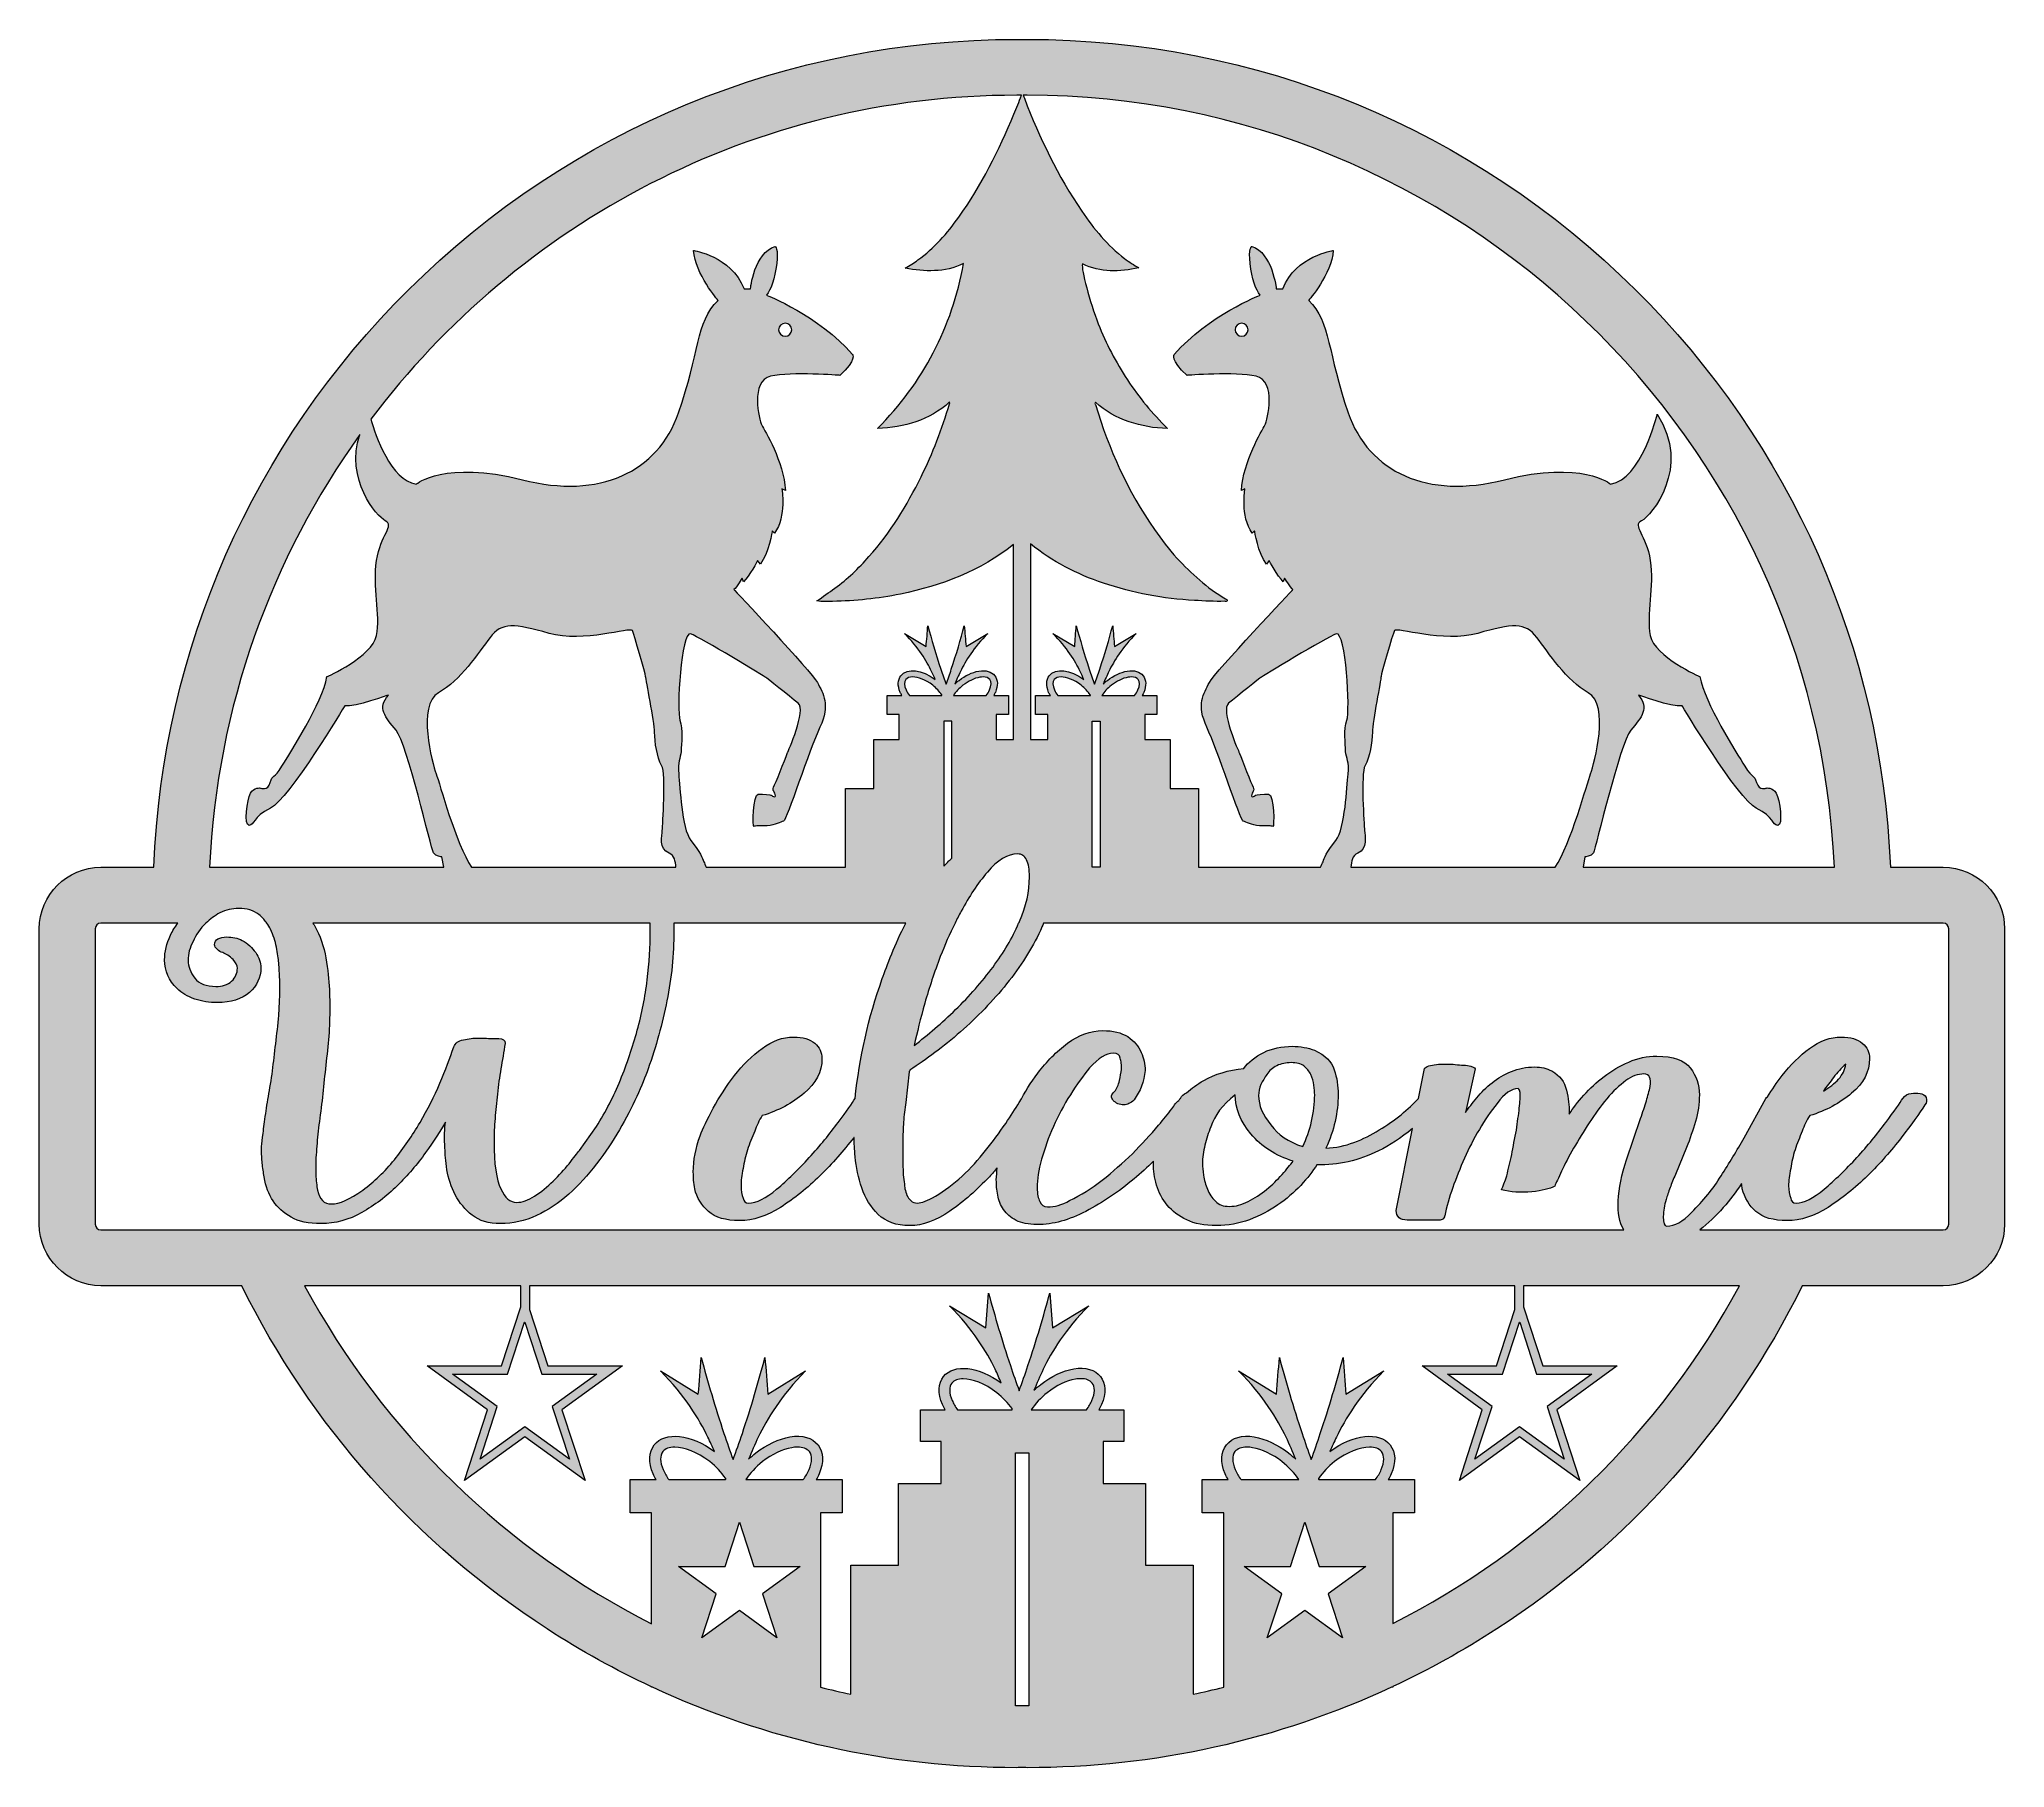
# Model space of a CAD drawing. Extents: x 55 to 1946, y -1831 to -168.
import ezdxf

# ---------------------------------------------------------------- set-up
doc = ezdxf.new("R2010")
doc.units = 0
doc.header["$MEASUREMENT"] = 0
doc.layers.add('Layer 1', color=7, linetype='Continuous')

msp = doc.modelspace()

# ---------------------------------------------------------------- hatches: boundary and pattern name
at = {"layer": 'Layer 1', "true_color": 0xffffff}
h = msp.add_hatch(color=7, dxfattribs=at)
h.dxf.hatch_style = 2
edge = h.paths.add_edge_path()
edge.add_spline(control_points=[(1887, -964.8), (1887, -964.8), (1836.1, -964.8), (1836.1, -964.8), (1827.5, -754.4), (1740.9, -558), (1590.6, -409), (1433.9, -253.7), (1226, -168.2), (1005.4, -168.2), (1005.4, -168.2), (995.4, -168.2), (995.4, -168.2), (774.8, -168.2), (566.9, -253.7), (410.2, -409), (259.9, -558), (173.3, -754.4), (164.8, -964.8), (164.8, -964.8), (113.9, -964.8), (113.9, -964.8), (81.2, -964.8), (54.7, -991.3), (54.7, -1024), (54.7, -1024), (54.7, -1308.3), (54.7, -1308.3), (54.7, -1340.8), (81.2, -1367.4), (113.9, -1367.4), (113.9, -1367.4), (249.5, -1367.4), (249.5, -1367.4), (315.8, -1501.9), (417.2, -1615.7), (543.5, -1697.7), (575.8, -1718.7), (609.4, -1737.3), (644, -1753.4), (644, -1753.4), (644, -1753.7), (644, -1753.7), (644, -1753.7), (644.7, -1753.7), (644.7, -1753.7), (754, -1804.7), (873.3, -1831.2), (995.4, -1831.2), (997.1, -1831.2), (998.8, -1831), (1000.4, -1831), (1002.1, -1831), (1003.7, -1831.2), (1005.4, -1831.2), (1127.5, -1831.2), (1246.8, -1804.7), (1356.1, -1753.7), (1356.1, -1753.7), (1357.2, -1753.7), (1357.2, -1753.7), (1357.2, -1753.7), (1357.2, -1753.2), (1357.2, -1753.2), (1391.7, -1737.1), (1425.2, -1718.6), (1457.4, -1697.7), (1583.7, -1615.7), (1685, -1501.9), (1751.3, -1367.4), (1751.3, -1367.4), (1887, -1367.4), (1887, -1367.4), (1919.6, -1367.4), (1946.1, -1340.8), (1946.1, -1308.3), (1946.1, -1308.3), (1946.1, -1024), (1946.1, -1024), (1946.1, -991.3), (1919.6, -964.8), (1887, -964.8)], knot_values=[0, 0, 0, 0, 1, 1, 1, 2, 2, 2, 3, 3, 3, 4, 4, 4, 5, 5, 5, 6, 6, 6, 7, 7, 7, 8, 8, 8, 9, 9, 9, 10, 10, 10, 11, 11, 11, 12, 12, 12, 13, 13, 13, 14, 14, 14, 15, 15, 15, 16, 16, 16, 17, 17, 17, 18, 18, 18, 19, 19, 19, 20, 20, 20, 21, 21, 21, 22, 22, 22, 23, 23, 23, 24, 24, 24, 25, 25, 25, 26, 26, 26, 27, 27, 27, 27], degree=3, periodic=1)
edge = h.paths.add_edge_path()
edge.add_spline(control_points=[(1005.4, -222), (1421, -222), (1764, -552.8), (1782.2, -964.8), (1782.2, -964.8), (1540.5, -964.8), (1540.5, -964.8), (1540.5, -964.8), (1542.2, -954.7), (1542.2, -954.7), (1542.2, -954.7), (1548.1, -954.7), (1550.3, -950.9), (1552.4, -947.1), (1575.7, -846.1), (1586.4, -833), (1596.9, -820), (1604.5, -811.9), (1593.6, -799.1), (1593.6, -799.1), (1625.4, -810.8), (1635.7, -809.5), (1635.7, -809.5), (1689.5, -899.3), (1707.1, -907.9), (1724.8, -916.7), (1722.2, -924.2), (1727.7, -924.5), (1733.1, -924.8), (1729.6, -899.5), (1726.3, -893.6), (1723.1, -887.6), (1716.6, -888.6), (1716.6, -888.6), (1716.6, -888.6), (1709.9, -891.6), (1707.3, -883.2), (1704.9, -874.9), (1703.8, -880.5), (1696, -867.5), (1688.1, -854.5), (1657.1, -806.4), (1652.9, -781.4), (1652.9, -781.4), (1609.1, -762.3), (1605.1, -741.9), (1601, -721.6), (1608.8, -694.6), (1605.1, -669.7), (1601.3, -644.7), (1587.1, -636.1), (1596.6, -631.4), (1606.1, -626.7), (1644.9, -580.6), (1611.8, -529), (1611.8, -529), (1596.3, -592.3), (1566.8, -596.1), (1566.8, -596.1), (1539.3, -573), (1464.7, -592), (1390, -611), (1334.4, -584.6), (1314.3, -527.6), (1294.3, -470.6), (1297.8, -440), (1276.3, -419.4), (1276.3, -419.4), (1298.4, -393.9), (1300, -371.4), (1300, -371.4), (1264.1, -376.6), (1251.3, -408.1), (1251.3, -408.1), (1245.1, -408.2), (1245.1, -408.2), (1245.1, -408.2), (1241.5, -373.4), (1221.5, -367.5), (1221.5, -367.5), (1218.1, -369.2), (1220, -383.9), (1221.6, -398.7), (1225.7, -409.6), (1229.6, -414.3), (1229.6, -414.3), (1179.5, -434), (1147, -471.3), (1147, -471.3), (1142.6, -476.8), (1159.3, -491.5), (1159.3, -491.5), (1205.8, -487.8), (1225.7, -492.4), (1245.6, -496.9), (1236.8, -534.3), (1234.1, -539.4), (1231.4, -544.7), (1213.2, -574.2), (1211.5, -602.3), (1211.5, -602.3), (1215, -600.6), (1215, -600.6), (1215, -600.6), (1210.3, -627), (1221.9, -643.3), (1221.9, -643.3), (1224.2, -641), (1224.2, -641), (1224.2, -641), (1227.6, -663), (1235.6, -673.1), (1235.6, -673.1), (1238.4, -669.7), (1238.4, -669.7), (1238.4, -669.7), (1246.2, -684.8), (1251.9, -690.2), (1251.9, -690.2), (1253.1, -686.7), (1253.1, -686.7), (1253.1, -686.7), (1258.4, -695.3), (1261.1, -697.6), (1261.1, -697.6), (1186.5, -776.6), (1180.7, -787.1), (1175.2, -797.7), (1168.1, -808.4), (1178.3, -830.1), (1188.7, -851.8), (1210.2, -919.4), (1213.3, -920.4), (1216.6, -921.5), (1220.7, -924.2), (1229, -924.8), (1237.3, -925.3), (1240, -924.5), (1241.8, -925.7), (1243.5, -926.9), (1242.9, -894.8), (1237.7, -894.4), (1232.8, -893.9), (1225.5, -895.3), (1225.5, -895.3), (1225.5, -895.3), (1220.3, -899.2), (1221.5, -894.8), (1222.5, -890.4), (1225.1, -892.2), (1221.9, -885.5), (1218.7, -878.7), (1209.4, -854.4), (1209.4, -854.4), (1209.4, -854.4), (1190.9, -813.1), (1199.3, -806.8), (1207.7, -800.3), (1230.2, -782.2), (1230.2, -782.2), (1230.2, -782.2), (1293.5, -743.3), (1302.9, -740.3), (1312.1, -737.2), (1316.3, -814.7), (1313.1, -823.3), (1309.8, -832.1), (1311.6, -846.1), (1311.9, -853.3), (1312.4, -860.6), (1315.6, -862.8), (1314.2, -875.1), (1312.7, -887.4), (1311.8, -926.9), (1302.4, -939), (1292.9, -951.1), (1291.7, -955.3), (1290.1, -959.5), (1289.6, -960.9), (1288.7, -962.8), (1287.7, -964.8), (1287.7, -964.8), (1170.2, -964.8), (1170.2, -964.8), (1170.2, -964.8), (1170.2, -888.9), (1170.2, -888.9), (1170.2, -888.9), (1142.9, -888.9), (1142.9, -888.9), (1142.9, -888.9), (1142.9, -841.9), (1142.9, -841.9), (1142.9, -841.9), (1118.5, -841.9), (1118.5, -841.9), (1118.5, -841.9), (1118.5, -817.9), (1118.5, -817.9), (1118.5, -817.9), (1130.2, -817.9), (1130.2, -817.9), (1130.2, -817.9), (1130.2, -799.7), (1130.2, -799.7), (1130.2, -799.7), (1116.1, -799.7), (1116.1, -799.7), (1116.7, -798.6), (1117.1, -797.5), (1117.6, -796.5), (1120.3, -790.2), (1120.1, -784.4), (1117, -780.5), (1113.8, -776.6), (1108.4, -774.9), (1101.6, -776.1), (1095.4, -777.2), (1088.6, -780.4), (1082.6, -785), (1081.2, -786.1), (1079.9, -787.3), (1078.7, -788.5), (1080.3, -784.4), (1082.1, -780.2), (1084.1, -776.3), (1088.9, -766.3), (1096.8, -753.4), (1110.2, -739.8), (1110.2, -739.8), (1089.4, -752.5), (1089.4, -752.5), (1088.8, -745.8), (1088.3, -739), (1087.7, -732.4), (1084.2, -745.7), (1080.2, -759.7), (1075.2, -774.2), (1073.5, -779.2), (1071.9, -784), (1070.2, -788.7), (1068.4, -784), (1066.8, -779.2), (1065.1, -774.2), (1060.3, -759.7), (1056.2, -745.7), (1052.6, -732.4), (1052.1, -739), (1051.5, -745.8), (1051.1, -752.5), (1051.1, -752.5), (1030.1, -739.8), (1030.1, -739.8), (1043.7, -753.4), (1051.5, -766.3), (1056.4, -776.3), (1057.6, -778.9), (1058.8, -781.6), (1059.8, -784.1), (1047, -774.6), (1032.7, -773), (1026.6, -780.5), (1023.6, -784.4), (1023.3, -790.2), (1026, -796.5), (1026.5, -797.5), (1027.1, -798.6), (1027.7, -799.7), (1027.7, -799.7), (1013.4, -799.7), (1013.4, -799.7), (1013.4, -799.7), (1013.4, -817.9), (1013.4, -817.9), (1013.4, -817.9), (1025.3, -817.9), (1025.3, -817.9), (1025.3, -817.9), (1025.3, -841.9), (1025.3, -841.9), (1025.3, -841.9), (1008.6, -841.9), (1008.6, -841.9), (1008.6, -841.9), (1008.6, -653.7), (1008.6, -653.7), (1029.5, -670.7), (1053.2, -682.8), (1078.7, -691.4), (1107.2, -700.9), (1136.3, -706.5), (1166.3, -708.1), (1176.1, -708.6), (1185.7, -709.2), (1195.5, -708.9), (1196.4, -708.9), (1197.5, -709.3), (1197.8, -708.4), (1198.2, -707.4), (1197, -706.9), (1196.3, -706.5), (1178.5, -696.1), (1163.4, -682.4), (1149.5, -667.3), (1141.7, -658.7), (1134.5, -649.5), (1127.8, -639.8), (1102.3, -602.9), (1083.9, -562.5), (1071.1, -519.7), (1070.8, -519), (1070.2, -518.1), (1071.1, -517.2), (1080.5, -526.1), (1091.3, -532), (1103.4, -536.1), (1115.3, -540.2), (1127.5, -542.4), (1140.3, -542.6), (1125.9, -528.1), (1113, -512.7), (1101.9, -495.8), (1090.7, -478.8), (1081.4, -461), (1073.8, -442), (1065.7, -421), (1057.3, -389.8), (1058.5, -384.2), (1076.1, -392.8), (1094.3, -391.8), (1112.9, -388.2), (1108.1, -385.3), (1103.4, -382.4), (1099.2, -379.1), (1082.6, -366.6), (1069.6, -350.6), (1058, -333.6), (1034.9, -299.7), (1017.4, -263), (1002.7, -224.9), (1002.2, -224), (1002.1, -222.9), (1001.6, -222), (1001.6, -222), (1005.4, -222), (1005.4, -222)], knot_values=[0, 0, 0, 0, 1, 1, 1, 2, 2, 2, 3, 3, 3, 4, 4, 4, 5, 5, 5, 6, 6, 6, 7, 7, 7, 8, 8, 8, 9, 9, 9, 10, 10, 10, 11, 11, 11, 12, 12, 12, 13, 13, 13, 14, 14, 14, 15, 15, 15, 16, 16, 16, 17, 17, 17, 18, 18, 18, 19, 19, 19, 20, 20, 20, 21, 21, 21, 22, 22, 22, 23, 23, 23, 24, 24, 24, 25, 25, 25, 26, 26, 26, 27, 27, 27, 28, 28, 28, 29, 29, 29, 30, 30, 30, 31, 31, 31, 32, 32, 32, 33, 33, 33, 34, 34, 34, 35, 35, 35, 36, 36, 36, 37, 37, 37, 38, 38, 38, 39, 39, 39, 40, 40, 40, 41, 41, 41, 42, 42, 42, 43, 43, 43, 44, 44, 44, 45, 45, 45, 46, 46, 46, 47, 47, 47, 48, 48, 48, 49, 49, 49, 50, 50, 50, 51, 51, 51, 52, 52, 52, 53, 53, 53, 54, 54, 54, 55, 55, 55, 56, 56, 56, 57, 57, 57, 58, 58, 58, 59, 59, 59, 60, 60, 60, 61, 61, 61, 62, 62, 62, 63, 63, 63, 64, 64, 64, 65, 65, 65, 66, 66, 66, 67, 67, 67, 68, 68, 68, 69, 69, 69, 70, 70, 70, 71, 71, 71, 72, 72, 72, 73, 73, 73, 74, 74, 74, 75, 75, 75, 76, 76, 76, 77, 77, 77, 78, 78, 78, 79, 79, 79, 80, 80, 80, 81, 81, 81, 82, 82, 82, 83, 83, 83, 84, 84, 84, 85, 85, 85, 86, 86, 86, 87, 87, 87, 88, 88, 88, 89, 89, 89, 90, 90, 90, 91, 91, 91, 92, 92, 92, 93, 93, 93, 94, 94, 94, 95, 95, 95, 96, 96, 96, 97, 97, 97, 98, 98, 98, 99, 99, 99, 100, 100, 100, 101, 101, 101, 102, 102, 102, 103, 103, 103, 104, 104, 104, 105, 105, 105, 106, 106, 106, 107, 107, 107, 108, 108, 108, 109, 109, 109, 110, 110, 110, 111, 111, 111, 112, 112, 112, 113, 113, 113, 114, 114, 114, 115, 115, 115, 115], degree=3, periodic=1)
edge = h.paths.add_edge_path()
edge.add_spline(control_points=[(1330, -929.3), (1329.9, -924.2), (1326.1, -875.1), (1330.6, -866.9), (1335.2, -858.8), (1337.6, -844.7), (1337.6, -834.9), (1337.6, -825.1), (1346, -783.7), (1346, -781.3), (1346, -778.7), (1357.2, -740.7), (1358.8, -737.1), (1360.5, -733.5), (1405.7, -749.1), (1439, -739.8), (1472.4, -730.3), (1484.6, -728.9), (1495.9, -743.7), (1507.1, -758.6), (1524.4, -785.3), (1545.4, -796.9), (1566.5, -808.6), (1551.2, -864.7), (1547.6, -874.8), (1544.3, -883.9), (1528.6, -942.5), (1513.5, -964.8), (1513.5, -964.8), (1316.9, -964.8), (1316.9, -964.8), (1317.5, -959.3), (1318.1, -953.3), (1323.5, -951.1), (1333.6, -947.1), (1330.3, -934.6), (1330, -929.3)], knot_values=[0, 0, 0, 0, 1, 1, 1, 2, 2, 2, 3, 3, 3, 4, 4, 4, 5, 5, 5, 6, 6, 6, 7, 7, 7, 8, 8, 8, 9, 9, 9, 10, 10, 10, 11, 11, 11, 12, 12, 12, 12], degree=3, periodic=1)
edge = h.paths.add_edge_path()
edge.add_spline(control_points=[(1218, -447.6), (1218, -451), (1215.3, -453.9), (1211.8, -453.9), (1208.3, -453.9), (1205.5, -451), (1205.5, -447.6), (1205.5, -444.1), (1208.3, -441.4), (1211.8, -441.4), (1215.3, -441.4), (1218, -444.1), (1218, -447.6)], knot_values=[0, 0, 0, 0, 1, 1, 1, 2, 2, 2, 3, 3, 3, 4, 4, 4, 4], degree=3, periodic=1)
edge = h.paths.add_edge_path()
edge.add_spline(control_points=[(1112, -794.2), (1111.2, -796), (1110.2, -797.9), (1108.8, -799.7), (1108.8, -799.7), (1077.2, -799.7), (1077.2, -799.7), (1079.4, -796.2), (1082.6, -792.7), (1086.4, -789.7), (1091.6, -785.6), (1097.4, -782.9), (1102.5, -782), (1103.7, -781.9), (1104.8, -781.7), (1105.7, -781.7), (1108.7, -781.7), (1110.9, -782.6), (1112.3, -784.3), (1114, -786.4), (1113.8, -790), (1112, -794.2)], knot_values=[0, 0, 0, 0, 1, 1, 1, 2, 2, 2, 3, 3, 3, 4, 4, 4, 5, 5, 5, 6, 6, 6, 7, 7, 7, 7], degree=3, periodic=1)
h.paths.add_polyline_path([(1075.7, -824.4), (1075.7, -964.8), (1068, -964.8), (1068, -824.4)])
edge = h.paths.add_edge_path()
edge.add_spline(control_points=[(969.2, -794.2), (968.4, -796), (967.4, -797.9), (966, -799.7), (966, -799.7), (934.4, -799.7), (934.4, -799.7), (936.5, -796.2), (939.8, -792.7), (943.6, -789.7), (948.8, -785.6), (954.6, -782.9), (959.7, -782), (960.8, -781.9), (961.8, -781.7), (962.9, -781.7), (965.9, -781.7), (968.1, -782.6), (969.3, -784.3), (971.2, -786.4), (971, -790), (969.2, -794.2)], knot_values=[0, 0, 0, 0, 1, 1, 1, 2, 2, 2, 3, 3, 3, 4, 4, 4, 5, 5, 5, 6, 6, 6, 7, 7, 7, 7], degree=3, periodic=1)
edge = h.paths.add_edge_path()
edge.add_spline(control_points=[(932.9, -956.2), (931.8, -957.1), (930.7, -958), (929.7, -959), (928.2, -960.5), (926.7, -962.2), (925.2, -963.9), (925.2, -963.9), (925.2, -824.4), (925.2, -824.4), (925.2, -824.4), (932.9, -824.4), (932.9, -824.4), (932.9, -824.4), (932.9, -956.2), (932.9, -956.2)], knot_values=[0, 0, 0, 0, 1, 1, 1, 2, 2, 2, 3, 3, 3, 4, 4, 4, 5, 5, 5, 5], degree=3, periodic=1)
edge = h.paths.add_edge_path()
edge.add_spline(control_points=[(923.2, -799.7), (923.2, -799.7), (892, -799.7), (892, -799.7), (890.6, -797.9), (889.6, -796), (888.8, -794.2), (887, -790), (886.9, -786.4), (888.7, -784.3), (889.9, -782.6), (892.1, -781.7), (895.2, -781.7), (900.4, -781.7), (907.5, -784.3), (914.5, -789.7), (918.1, -792.6), (920.9, -795.7), (923.2, -798.9), (923.2, -799.1), (923.4, -799.2), (923.4, -799.4), (923.4, -799.5), (923.2, -799.5), (923.2, -799.7)], knot_values=[0, 0, 0, 0, 1, 1, 1, 2, 2, 2, 3, 3, 3, 4, 4, 4, 5, 5, 5, 6, 6, 6, 7, 7, 7, 8, 8, 8, 8], degree=3, periodic=1)
edge = h.paths.add_edge_path()
edge.add_spline(control_points=[(906.9, -1095.5), (911.1, -1080.7), (916.1, -1065.8), (921.8, -1050.7), (926.1, -1039.7), (930.7, -1029), (936, -1018.6), (937.8, -1014.7), (939.8, -1010.9), (941.9, -1007), (949.4, -993), (957.7, -980.5), (967.1, -969.5), (976.9, -957.8), (986.5, -952), (996.3, -952), (1000, -952), (1002.8, -953.9), (1004.9, -957.7), (1006.7, -961.5), (1007.6, -966.9), (1007.6, -974.1), (1007.6, -988), (1004.5, -1002.3), (998, -1017.1), (997.8, -1017.6), (997.5, -1018.1), (997.2, -1018.6), (991.1, -1032.9), (982.8, -1046.9), (972.5, -1060.8), (961.8, -1075.1), (949.9, -1088.9), (936.5, -1101.7), (923.2, -1114.7), (909.9, -1126.1), (896.7, -1136.2), (899.4, -1123.9), (902.7, -1110.4), (906.9, -1095.5)], knot_values=[0, 0, 0, 0, 1, 1, 1, 2, 2, 2, 3, 3, 3, 4, 4, 4, 5, 5, 5, 6, 6, 6, 7, 7, 7, 8, 8, 8, 9, 9, 9, 10, 10, 10, 11, 11, 11, 12, 12, 12, 13, 13, 13, 13], degree=3, periodic=1)
edge = h.paths.add_edge_path()
edge.add_spline(control_points=[(1031.5, -784.3), (1032.7, -782.6), (1035.1, -781.7), (1038.1, -781.7), (1043.2, -781.7), (1050.3, -784.3), (1057.3, -789.7), (1060.9, -792.6), (1063.9, -795.7), (1066, -798.9), (1066.2, -799.1), (1066.2, -799.2), (1066.2, -799.4), (1066.2, -799.5), (1066.2, -799.5), (1066, -799.7), (1066, -799.7), (1034.8, -799.7), (1034.8, -799.7), (1033.4, -797.9), (1032.4, -796), (1031.6, -794.2), (1029.8, -790), (1029.8, -786.4), (1031.5, -784.3)], knot_values=[0, 0, 0, 0, 1, 1, 1, 2, 2, 2, 3, 3, 3, 4, 4, 4, 5, 5, 5, 6, 6, 6, 7, 7, 7, 8, 8, 8, 8], degree=3, periodic=1)
edge = h.paths.add_edge_path()
edge.add_spline(control_points=[(995.4, -222), (995.4, -222), (1000, -222), (1000, -222), (997.5, -228.2), (995.1, -234.2), (992.7, -240.2), (978.2, -274.9), (961.5, -308.6), (939.5, -339.3), (928.3, -354.8), (916, -369.3), (900.3, -380.5), (896.5, -383.2), (892.4, -385.6), (887.9, -388.5), (907.2, -391.6), (925.6, -393), (944.2, -383.8), (932.9, -445.6), (905.3, -498.2), (861.4, -542.7), (887.2, -541.1), (911.1, -535.2), (930.7, -517.1), (931.2, -518), (930.7, -518.6), (930.6, -519), (923.5, -543.2), (914.5, -566.4), (903.3, -589), (889.7, -616.6), (873.7, -642.8), (853.1, -665.9), (843.1, -677.1), (832.6, -687.6), (820.2, -696.4), (814.6, -700.3), (808.9, -704.4), (802.9, -708.6), (808.2, -709.2), (813, -709.2), (818, -709), (840, -708.6), (861.8, -706.3), (883.4, -702), (923.1, -693.8), (960.3, -679.8), (992.3, -654.3), (992.3, -654.3), (992.3, -841.9), (992.3, -841.9), (992.3, -841.9), (975.5, -841.9), (975.5, -841.9), (975.5, -841.9), (975.5, -817.9), (975.5, -817.9), (975.5, -817.9), (987.4, -817.9), (987.4, -817.9), (987.4, -817.9), (987.4, -799.7), (987.4, -799.7), (987.4, -799.7), (973.3, -799.7), (973.3, -799.7), (973.7, -798.6), (974.3, -797.5), (974.8, -796.5), (977.5, -790.2), (977.3, -784.4), (974.2, -780.5), (971, -776.6), (965.6, -774.9), (958.8, -776.1), (952.6, -777.2), (945.8, -780.4), (939.8, -785), (938.4, -786.1), (937.1, -787.3), (935.9, -788.5), (937.5, -784.4), (939.3, -780.2), (941.3, -776.3), (946, -766.3), (954, -753.4), (967.4, -739.8), (967.4, -739.8), (946.6, -752.5), (946.6, -752.5), (946, -745.8), (945.5, -739), (944.9, -732.4), (941.5, -745.7), (937.2, -759.7), (932.4, -774.2), (930.7, -779.2), (929.1, -784), (927.4, -788.7), (925.6, -784), (924, -779.2), (922.3, -774.2), (917.5, -759.7), (913.3, -745.7), (909.8, -732.4), (909.3, -739), (908.7, -745.8), (908.1, -752.5), (908.1, -752.5), (887.3, -739.8), (887.3, -739.8), (900.9, -753.4), (908.7, -766.3), (913.4, -776.3), (914.8, -778.9), (916, -781.6), (917, -784.1), (904.2, -774.6), (889.9, -773), (883.9, -780.5), (880.7, -784.4), (880.5, -790.2), (883.2, -796.5), (883.7, -797.5), (884.2, -798.6), (884.8, -799.7), (884.8, -799.7), (870.6, -799.7), (870.6, -799.7), (870.6, -799.7), (870.6, -817.9), (870.6, -817.9), (870.6, -817.9), (882.3, -817.9), (882.3, -817.9), (882.3, -817.9), (882.3, -841.9), (882.3, -841.9), (882.3, -841.9), (857.9, -841.9), (857.9, -841.9), (857.9, -841.9), (857.9, -888.9), (857.9, -888.9), (857.9, -888.9), (830.6, -888.9), (830.6, -888.9), (830.6, -888.9), (830.6, -964.8), (830.6, -964.8), (830.6, -964.8), (696.6, -964.8), (696.6, -964.8), (695.7, -962.8), (694.8, -960.9), (694.2, -959.5), (692.5, -955.3), (691.3, -951.1), (681.8, -939), (672.4, -926.9), (671.5, -887.4), (670, -875.1), (668.7, -862.8), (671.8, -860.6), (672.3, -853.3), (672.6, -846.1), (674.4, -832.1), (671.2, -823.3), (667.9, -814.7), (672.3, -737.2), (681.5, -740.3), (690.7, -743.3), (754, -782.2), (754, -782.2), (754, -782.2), (776.6, -800.3), (784.9, -806.8), (793.4, -813.1), (774.8, -854.4), (774.8, -854.4), (774.8, -854.4), (765.5, -878.7), (762.3, -885.5), (759.2, -892.2), (761.9, -890.4), (762.9, -894.8), (764, -899.2), (758.8, -895.3), (758.8, -895.3), (758.8, -895.3), (751.5, -893.9), (746.5, -894.4), (741.5, -894.8), (740.8, -926.9), (742.6, -925.7), (744.2, -924.5), (746.9, -925.3), (755.2, -924.8), (763.5, -924.2), (767.6, -921.5), (770.9, -920.4), (774.1, -919.4), (795.6, -851.8), (805.9, -830.1), (816.1, -808.4), (809.2, -797.7), (803.5, -787.1), (797.8, -776.6), (723.1, -697.6), (723.1, -697.6), (725.8, -695.3), (731.1, -686.7), (731.1, -686.7), (731.1, -686.7), (732.3, -690.2), (732.3, -690.2), (738.2, -684.8), (745.9, -669.7), (745.9, -669.7), (745.9, -669.7), (748.6, -673.1), (748.6, -673.1), (756.6, -663), (760.1, -641), (760.1, -641), (760.1, -641), (762.3, -643.3), (762.3, -643.3), (773.9, -627), (769.3, -600.6), (769.3, -600.6), (769.3, -600.6), (772.7, -602.3), (772.7, -602.3), (771.1, -574.2), (752.8, -544.7), (750.1, -539.4), (747.4, -534.3), (738.6, -496.9), (758.5, -492.4), (778.5, -487.8), (825, -491.5), (825, -491.5), (841.6, -476.8), (837.3, -471.3), (837.3, -471.3), (804.7, -434), (754.6, -414.3), (754.6, -414.3), (758.5, -409.6), (762.6, -398.7), (764.4, -383.9), (766.1, -369.2), (762.8, -367.5), (762.8, -367.5), (742.7, -373.4), (739.1, -408.2), (739.1, -408.2), (739.1, -408.2), (732.9, -408.1), (732.9, -408.1), (720.1, -376.6), (684.4, -371.4), (684.4, -371.4), (685.9, -393.9), (707.9, -419.4), (707.9, -419.4), (686.5, -440), (689.9, -470.6), (669.9, -527.6), (649.8, -584.6), (594.2, -611), (519.6, -592), (444.9, -573), (417.5, -596.1), (417.5, -596.1), (392.9, -592.9), (378.1, -548.6), (373.7, -533.8), (516.1, -344.7), (742.3, -222), (995.4, -222)], knot_values=[0, 0, 0, 0, 1, 1, 1, 2, 2, 2, 3, 3, 3, 4, 4, 4, 5, 5, 5, 6, 6, 6, 7, 7, 7, 8, 8, 8, 9, 9, 9, 10, 10, 10, 11, 11, 11, 12, 12, 12, 13, 13, 13, 14, 14, 14, 15, 15, 15, 16, 16, 16, 17, 17, 17, 18, 18, 18, 19, 19, 19, 20, 20, 20, 21, 21, 21, 22, 22, 22, 23, 23, 23, 24, 24, 24, 25, 25, 25, 26, 26, 26, 27, 27, 27, 28, 28, 28, 29, 29, 29, 30, 30, 30, 31, 31, 31, 32, 32, 32, 33, 33, 33, 34, 34, 34, 35, 35, 35, 36, 36, 36, 37, 37, 37, 38, 38, 38, 39, 39, 39, 40, 40, 40, 41, 41, 41, 42, 42, 42, 43, 43, 43, 44, 44, 44, 45, 45, 45, 46, 46, 46, 47, 47, 47, 48, 48, 48, 49, 49, 49, 50, 50, 50, 51, 51, 51, 52, 52, 52, 53, 53, 53, 54, 54, 54, 55, 55, 55, 56, 56, 56, 57, 57, 57, 58, 58, 58, 59, 59, 59, 60, 60, 60, 61, 61, 61, 62, 62, 62, 63, 63, 63, 64, 64, 64, 65, 65, 65, 66, 66, 66, 67, 67, 67, 68, 68, 68, 69, 69, 69, 70, 70, 70, 71, 71, 71, 72, 72, 72, 73, 73, 73, 74, 74, 74, 75, 75, 75, 76, 76, 76, 77, 77, 77, 78, 78, 78, 79, 79, 79, 80, 80, 80, 81, 81, 81, 82, 82, 82, 83, 83, 83, 84, 84, 84, 85, 85, 85, 86, 86, 86, 87, 87, 87, 88, 88, 88, 89, 89, 89, 90, 90, 90, 91, 91, 91, 92, 92, 92, 93, 93, 93, 94, 94, 94, 94], degree=3, periodic=1)
edge = h.paths.add_edge_path()
edge.add_spline(control_points=[(766.2, -447.6), (766.2, -444.1), (769.1, -441.4), (772.6, -441.4), (776, -441.4), (778.8, -444.1), (778.8, -447.6), (778.8, -451), (776, -453.9), (772.6, -453.9), (769.1, -453.9), (766.2, -451), (766.2, -447.6)], knot_values=[0, 0, 0, 0, 1, 1, 1, 2, 2, 2, 3, 3, 3, 4, 4, 4, 4], degree=3, periodic=1)
edge = h.paths.add_edge_path()
edge.add_spline(control_points=[(496.9, -1129.6), (488.5, -1129.6), (483.5, -1129.4), (482.2, -1129.1), (482.2, -1129.1), (477.5, -1129.1), (477.5, -1129.1), (472.7, -1129.1), (467.7, -1129.7), (462.9, -1130.8), (457.9, -1131.8), (454.9, -1134.1), (453.5, -1137.6), (449.9, -1148.3), (445.5, -1160), (440.1, -1172.6), (434.8, -1185.2), (428.5, -1197.7), (421.1, -1210.4), (413.7, -1222.9), (405.4, -1235), (396.4, -1246.3), (387.2, -1257.6), (377.1, -1267.4), (365.9, -1275.5), (353.4, -1284.4), (343.4, -1288.8), (335.9, -1288.8), (328.7, -1288.8), (324.3, -1284.4), (322.5, -1275.5), (321.6, -1271.2), (321, -1266.2), (320.8, -1260.6), (320.5, -1255.2), (320.7, -1248.9), (321.1, -1241.6), (321.6, -1234.2), (322.2, -1226.7), (323.1, -1218.7), (324, -1210.6), (325.2, -1202), (326.4, -1192.9), (328.2, -1175), (330.2, -1156.6), (332.4, -1137.6), (333.3, -1128.5), (333.9, -1119.3), (334.1, -1110), (334.4, -1100.6), (334.2, -1091.4), (333.8, -1082.4), (333.3, -1073.2), (332.3, -1063.1), (330.5, -1052.1), (328.7, -1041.1), (325, -1030.7), (319.5, -1021), (319, -1020.1), (318.6, -1019.4), (317.8, -1018.6), (317.8, -1018.6), (642.7, -1018.6), (642.7, -1018.6), (642.7, -1018.6), (642.7, -1026.1), (642.7, -1026.1), (642.7, -1041.2), (641.7, -1056.9), (639.7, -1073.2), (637.8, -1089.3), (634.6, -1105.6), (630.2, -1121.7), (625.7, -1138), (620.3, -1153.9), (613.9, -1169.5), (607.5, -1185.1), (599.9, -1200), (591, -1214.2), (591, -1214.2), (574.4, -1237.2), (574.4, -1237.2), (572.3, -1240.1), (569, -1244.3), (564.5, -1250.1), (560.1, -1255.6), (555, -1261.4), (549.3, -1266.8), (543.5, -1272.4), (537.5, -1277.2), (531.3, -1281.3), (525.1, -1285.3), (519.4, -1287.3), (514.1, -1287.3), (507.9, -1287.3), (502.8, -1282.9), (498.9, -1274.2), (494.5, -1265.6), (492.3, -1250.4), (492.3, -1228.4), (492.3, -1221.4), (492.6, -1214.2), (493.3, -1206.6), (493.9, -1199.1), (494.7, -1191.1), (495.6, -1183), (496.5, -1174.8), (497.5, -1166.7), (498.9, -1158.7), (500.3, -1150.7), (501.6, -1142.5), (503, -1134.3), (503, -1131.2), (500.9, -1129.6), (496.9, -1129.6)], knot_values=[0, 0, 0, 0, 1, 1, 1, 2, 2, 2, 3, 3, 3, 4, 4, 4, 5, 5, 5, 6, 6, 6, 7, 7, 7, 8, 8, 8, 9, 9, 9, 10, 10, 10, 11, 11, 11, 12, 12, 12, 13, 13, 13, 14, 14, 14, 15, 15, 15, 16, 16, 16, 17, 17, 17, 18, 18, 18, 19, 19, 19, 20, 20, 20, 21, 21, 21, 22, 22, 22, 23, 23, 23, 24, 24, 24, 25, 25, 25, 26, 26, 26, 27, 27, 27, 28, 28, 28, 29, 29, 29, 30, 30, 30, 31, 31, 31, 32, 32, 32, 33, 33, 33, 34, 34, 34, 35, 35, 35, 36, 36, 36, 37, 37, 37, 38, 38, 38, 38], degree=3, periodic=1)
edge = h.paths.add_edge_path()
edge.add_spline(control_points=[(470.7, -964.8), (455.6, -942.5), (439.9, -883.9), (436.6, -874.8), (433, -864.7), (417.9, -808.6), (438.9, -796.9), (459.8, -785.3), (477.2, -758.6), (488.5, -743.7), (499.6, -728.9), (512, -730.3), (545.2, -739.8), (578.5, -749.1), (623.7, -733.5), (625.4, -737.1), (627.1, -740.7), (638.2, -778.7), (638.2, -781.3), (638.2, -783.7), (646.8, -825.1), (646.8, -834.9), (646.8, -844.7), (649.1, -858.8), (653.6, -866.9), (658.1, -875.1), (654.4, -924.2), (654.2, -929.3), (654.1, -934.6), (650.6, -947.1), (660.7, -951.1), (666.1, -953.3), (666.9, -959.3), (667.3, -964.8), (667.3, -964.8), (470.7, -964.8), (470.7, -964.8)], knot_values=[0, 0, 0, 0, 1, 1, 1, 2, 2, 2, 3, 3, 3, 4, 4, 4, 5, 5, 5, 6, 6, 6, 7, 7, 7, 8, 8, 8, 9, 9, 9, 10, 10, 10, 11, 11, 11, 12, 12, 12, 12], degree=3, periodic=1)
edge = h.paths.add_edge_path()
edge.add_spline(control_points=[(363.2, -548.3), (348.7, -591.6), (379.3, -627.3), (387.6, -631.4), (397.1, -636.1), (383.1, -644.7), (379.2, -669.7), (375.4, -694.6), (383.2, -721.6), (379.2, -741.9), (375.1, -762.3), (331.5, -781.4), (331.5, -781.4), (327.1, -806.4), (296.2, -854.5), (288.2, -867.5), (280.4, -880.5), (279.3, -874.9), (276.9, -883.2), (274.5, -891.6), (267.7, -888.6), (267.7, -888.6), (267.7, -888.6), (261.1, -887.6), (257.9, -893.6), (254.6, -899.5), (251.2, -924.8), (256.6, -924.5), (262, -924.2), (259.6, -916.7), (277.2, -907.9), (294.9, -899.3), (348.6, -809.5), (348.6, -809.5), (358.8, -810.8), (390.6, -799.1), (390.6, -799.1), (379.8, -811.9), (387.3, -820), (398, -833), (408.6, -846.1), (431.8, -947.1), (433.9, -950.9), (436.2, -954.7), (442, -954.7), (442, -954.7), (442, -954.7), (443.9, -964.8), (443.9, -964.8), (443.9, -964.8), (218.6, -964.8), (218.6, -964.8), (225.5, -810.1), (278.1, -667), (363.2, -548.3)], knot_values=[0, 0, 0, 0, 1, 1, 1, 2, 2, 2, 3, 3, 3, 4, 4, 4, 5, 5, 5, 6, 6, 6, 7, 7, 7, 8, 8, 8, 9, 9, 9, 10, 10, 10, 11, 11, 11, 12, 12, 12, 13, 13, 13, 14, 14, 14, 15, 15, 15, 16, 16, 16, 17, 17, 17, 18, 18, 18, 18], degree=3, periodic=1)
edge = h.paths.add_edge_path()
edge.add_spline(control_points=[(113.9, -1313.7), (110.9, -1313.7), (108.5, -1311.1), (108.5, -1308.3), (108.5, -1308.3), (108.5, -1024), (108.5, -1024), (108.5, -1021), (110.9, -1018.6), (113.9, -1018.6), (113.9, -1018.6), (188, -1018.6), (188, -1018.6), (185.3, -1022.2), (182.8, -1026.1), (180.9, -1030.2), (177.1, -1038.2), (175.3, -1046.2), (175.3, -1054), (175.3, -1064.7), (179.2, -1073.8), (187.2, -1081.5), (191.7, -1085.9), (197.3, -1089.2), (204.3, -1091.6), (211.2, -1094), (218.3, -1095), (226, -1095), (239.2, -1095), (249.5, -1091.7), (256.9, -1085.3), (264.1, -1078.6), (267.9, -1070.8), (267.9, -1061.6), (267.9, -1056.6), (266.2, -1051.6), (262.9, -1046.9), (259.6, -1042.1), (255.2, -1038.2), (249.9, -1035.2), (245.4, -1032.9), (240.6, -1031.9), (235.2, -1031.9), (231.7, -1031.9), (228.8, -1032.5), (226.6, -1033.7), (224.3, -1035), (223.3, -1036.8), (223.3, -1039.4), (223.3, -1040.9), (224.2, -1042.4), (226, -1043.6), (227.6, -1045.4), (229.4, -1046.6), (231.2, -1046.9), (234.3, -1048.2), (237.7, -1050.4), (241.2, -1053.6), (243.9, -1056.4), (245.3, -1059.2), (245.3, -1062), (245.3, -1066.7), (243.5, -1070.9), (239.8, -1074.4), (235.9, -1077.9), (230.8, -1079.5), (224.6, -1079.5), (215.3, -1079.5), (208.5, -1076.8), (204.3, -1071.4), (200, -1065.8), (197.9, -1060.2), (197.9, -1054.6), (197.9, -1048), (199.4, -1042), (202.6, -1036.4), (205.5, -1029.6), (209.5, -1023.7), (215, -1018.6), (216.9, -1016.6), (219, -1015), (221.3, -1013.3), (223.6, -1011.7), (226, -1010), (228.5, -1008.6), (234.3, -1005.8), (240.3, -1004.4), (246.5, -1004.4), (254.5, -1004.4), (261, -1006.4), (265.9, -1010.3), (267.6, -1011.7), (269.2, -1013.2), (270.6, -1014.8), (271.7, -1016), (272.7, -1017.2), (273.6, -1018.6), (275, -1020.4), (276.2, -1022.4), (277.2, -1024.5), (279.8, -1030.1), (281.8, -1035.8), (282.8, -1041.7), (283.9, -1047.7), (284.8, -1052.7), (285.2, -1056.9), (286.4, -1072.3), (286.4, -1089.2), (285.2, -1107.4), (284.3, -1116.5), (283.3, -1125.5), (282.2, -1134.6), (281, -1143.5), (280.1, -1152.2), (279.2, -1160.8), (277.8, -1169.5), (276.5, -1177.8), (275.1, -1185.4), (273.9, -1192.9), (272.7, -1200.2), (271.8, -1207.1), (270.9, -1214), (270.2, -1219.8), (269.5, -1224.6), (268.8, -1229.2), (268.5, -1233), (268.5, -1235.9), (268.5, -1240.6), (268.8, -1245.2), (269.2, -1249.6), (269.7, -1254), (270.3, -1258.4), (271.2, -1262.7), (272.6, -1271.9), (275.4, -1279.6), (279.8, -1285.9), (283.9, -1292.3), (289.6, -1297.4), (297.1, -1301.5), (304.2, -1305.7), (313.7, -1307.7), (325.8, -1307.7), (339.5, -1307.7), (352.6, -1304.2), (365.1, -1297.1), (377.5, -1290), (388.8, -1281.4), (399.1, -1271.3), (409.2, -1261.2), (418.4, -1250.7), (426.4, -1239.4), (434.4, -1228.2), (440.7, -1218.4), (445.7, -1210), (445.2, -1213.1), (444.9, -1216.7), (444.6, -1220.8), (444.5, -1224.9), (444.6, -1229.6), (445.1, -1235), (445.1, -1240.6), (445.7, -1247.6), (447, -1255.9), (448.4, -1264.2), (450.9, -1272.4), (455, -1280.1), (459.1, -1287.8), (464.5, -1294.2), (471.3, -1299.7), (478.2, -1305), (487.3, -1307.7), (498.4, -1307.7), (510.5, -1307.7), (522, -1305.1), (533.1, -1299.8), (544.3, -1294.7), (554.7, -1287.9), (564.2, -1279.3), (573.8, -1270.9), (582.7, -1261.2), (590.9, -1250.2), (599.2, -1239.4), (606.6, -1228.5), (613, -1217.5), (619.4, -1206.5), (625, -1195.8), (629.6, -1185.5), (634.3, -1175.3), (638.1, -1166.4), (640.6, -1158.8), (648.3, -1137.1), (654.2, -1115.3), (658.7, -1093.2), (663.1, -1071.2), (665.4, -1048.8), (665.4, -1026.1), (665.4, -1026.1), (665.4, -1018.6), (665.4, -1018.6), (665.4, -1018.6), (888.7, -1018.6), (888.7, -1018.6), (883.2, -1028.9), (878.7, -1038.7), (875, -1048.2), (871.2, -1057.7), (868.2, -1065.7), (865.9, -1072), (852.5, -1109.8), (843.9, -1148.1), (839.8, -1187.2), (837.3, -1191.6), (831.8, -1199.4), (823.5, -1210.4), (815.4, -1221.4), (806, -1232.7), (795.6, -1244.2), (785.1, -1255.6), (774.7, -1265.7), (764.3, -1274.6), (753.9, -1283.4), (744.8, -1287.9), (737.3, -1287.9), (734.3, -1287.9), (732.5, -1286.2), (732, -1283.1), (730.7, -1279.9), (730, -1276), (730, -1271.3), (730, -1266.7), (730.7, -1261.1), (732, -1254.7), (732.9, -1248.9), (734.3, -1242.7), (736.2, -1236.6), (738.2, -1230.5), (740.6, -1224.6), (743.2, -1218.8), (745, -1213.6), (747.4, -1208.4), (750.4, -1203.8), (765.8, -1199.1), (779.4, -1191.9), (790.7, -1182.2), (802.1, -1172.7), (807.9, -1161.5), (807.9, -1148.9), (807.9, -1143), (805.6, -1138), (800.9, -1134.1), (796.2, -1130.2), (789.6, -1128.2), (780.7, -1128.2), (770.2, -1128.2), (760.1, -1131.8), (750.3, -1139.1), (740.6, -1146.3), (731.7, -1155.1), (723.7, -1165.3), (715.9, -1175.4), (708.9, -1186), (703.2, -1196.7), (697.5, -1207.4), (693.3, -1216.1), (690.7, -1223.1), (686.3, -1234.8), (684.1, -1246.4), (684.1, -1258.1), (684.1, -1260.6), (684.2, -1263.3), (684.4, -1266), (684.7, -1268.9), (685, -1271.6), (685.4, -1274.2), (687.5, -1282.9), (692.1, -1290.3), (698.7, -1296), (705.3, -1301.9), (715.3, -1304.8), (728.7, -1304.8), (741.5, -1304.8), (754.6, -1300.6), (767.9, -1292.1), (781.3, -1283.5), (794, -1273.4), (805.9, -1261.7), (818, -1249.8), (828.8, -1237.5), (838.5, -1225), (838.6, -1224.9), (838.6, -1224.9), (838.8, -1224.7), (838.9, -1230.2), (839.2, -1236), (839.8, -1243.4), (840.7, -1253.5), (843, -1263.5), (846.3, -1273.4), (849.6, -1283.4), (854.9, -1291.8), (862.1, -1298.9), (869.4, -1306), (879.5, -1309.6), (892.4, -1309.6), (905, -1309.6), (917.8, -1305), (931, -1295.6), (944.5, -1286.4), (957.1, -1275.2), (969, -1262.6), (971.8, -1259.7), (974, -1256.8), (976.6, -1254), (976.3, -1257.9), (975.7, -1261.8), (975.7, -1265.6), (975.7, -1270.4), (976.1, -1275.2), (977, -1280.2), (977.9, -1285.3), (979.8, -1290), (982.6, -1294.2), (985.6, -1298.5), (989.6, -1301.9), (994.7, -1304.6), (999.8, -1307.2), (1006.6, -1308.6), (1015, -1308.6), (1030.1, -1308.6), (1045.6, -1304.3), (1061.9, -1295.9), (1078.1, -1287.3), (1093.6, -1277.1), (1108.2, -1264.7), (1114.9, -1259.1), (1121, -1253.5), (1127.1, -1247.6), (1127.1, -1248.4), (1126.9, -1249.3), (1126.9, -1250.1), (1126.9, -1256.7), (1127.8, -1263.5), (1129.8, -1270.6), (1131.9, -1277.7), (1135.4, -1284.1), (1140.2, -1290), (1145.2, -1295.7), (1151.3, -1300.6), (1158.9, -1304.2), (1166.4, -1307.8), (1176.1, -1309.6), (1187.5, -1309.6), (1198.7, -1309.6), (1209.2, -1307.7), (1219.2, -1303.9), (1229.3, -1300.1), (1238.4, -1295.4), (1246.6, -1289.7), (1254.8, -1284), (1262.2, -1277.8), (1268.7, -1270.9), (1275.1, -1263.9), (1280.3, -1257.3), (1284.3, -1251), (1304.7, -1251.6), (1324.4, -1247.2), (1343.6, -1237.7), (1354.2, -1232.6), (1365.2, -1225.3), (1376.3, -1216.3), (1376.3, -1216.3), (1360.6, -1295), (1360.6, -1295), (1360.6, -1301.2), (1364.1, -1304.3), (1371.2, -1304.3), (1371.2, -1304.3), (1401.8, -1304.3), (1401.8, -1304.3), (1403.2, -1304.3), (1404.5, -1303.9), (1405.9, -1303), (1406.8, -1301.6), (1407.2, -1300.7), (1407.2, -1300.1), (1409, -1291.7), (1411.5, -1282.6), (1414.9, -1273.1), (1418.2, -1263.8), (1422, -1254.3), (1426.2, -1244.8), (1430.5, -1235.4), (1435.1, -1226.1), (1440.6, -1217), (1445.8, -1207.8), (1451.6, -1199.5), (1457.7, -1192), (1464.8, -1182.5), (1471.6, -1177.8), (1477.8, -1177.8), (1479.2, -1177.8), (1479.8, -1179.9), (1479.8, -1184.3), (1479.8, -1186.9), (1479.6, -1189.4), (1479.5, -1192.2), (1479.2, -1194.9), (1478.9, -1197.9), (1478.4, -1201.4), (1478, -1204.8), (1477.5, -1208.4), (1477, -1212.1), (1476.6, -1215.7), (1476, -1219.4), (1475.1, -1223.7), (1474.2, -1227.7), (1473.4, -1231.7), (1472.8, -1235.6), (1472.1, -1239.5), (1471.3, -1243.3), (1470.4, -1246.7), (1469.5, -1250.2), (1468.8, -1253.5), (1468.1, -1256.8), (1467.4, -1260.2), (1466.6, -1263.2), (1465.7, -1265.6), (1463.6, -1271.3), (1462.3, -1274.5), (1461.8, -1275.1), (1470.7, -1277.4), (1480.5, -1278), (1491.1, -1277.1), (1500.9, -1276), (1508.3, -1274.3), (1513.1, -1271.8), (1514.4, -1268.6), (1516.6, -1263.8), (1519.7, -1257.1), (1522.9, -1250.5), (1526.7, -1243.1), (1531.3, -1235.1), (1536, -1227.1), (1541, -1219), (1546.4, -1210.6), (1551.7, -1202.3), (1557.4, -1194.6), (1563.3, -1187.5), (1569.3, -1180.4), (1575.4, -1174.7), (1581.4, -1170.1), (1587.3, -1165.8), (1593.2, -1163.7), (1599, -1163.7), (1604.3, -1163.7), (1606.3, -1167.7), (1604.9, -1175.9), (1604, -1179.9), (1602.8, -1184.6), (1601.3, -1189.6), (1599.8, -1194.6), (1597.8, -1200.3), (1595.7, -1206.6), (1595.7, -1206.6), (1582.3, -1246.3), (1582.3, -1246.3), (1577.5, -1260.5), (1574.8, -1273.7), (1574.3, -1285.9), (1573.5, -1297.3), (1575.2, -1306.5), (1579.7, -1313.7), (1579.7, -1313.7), (113.9, -1313.7), (113.9, -1313.7)], knot_values=[0, 0, 0, 0, 1, 1, 1, 2, 2, 2, 3, 3, 3, 4, 4, 4, 5, 5, 5, 6, 6, 6, 7, 7, 7, 8, 8, 8, 9, 9, 9, 10, 10, 10, 11, 11, 11, 12, 12, 12, 13, 13, 13, 14, 14, 14, 15, 15, 15, 16, 16, 16, 17, 17, 17, 18, 18, 18, 19, 19, 19, 20, 20, 20, 21, 21, 21, 22, 22, 22, 23, 23, 23, 24, 24, 24, 25, 25, 25, 26, 26, 26, 27, 27, 27, 28, 28, 28, 29, 29, 29, 30, 30, 30, 31, 31, 31, 32, 32, 32, 33, 33, 33, 34, 34, 34, 35, 35, 35, 36, 36, 36, 37, 37, 37, 38, 38, 38, 39, 39, 39, 40, 40, 40, 41, 41, 41, 42, 42, 42, 43, 43, 43, 44, 44, 44, 45, 45, 45, 46, 46, 46, 47, 47, 47, 48, 48, 48, 49, 49, 49, 50, 50, 50, 51, 51, 51, 52, 52, 52, 53, 53, 53, 54, 54, 54, 55, 55, 55, 56, 56, 56, 57, 57, 57, 58, 58, 58, 59, 59, 59, 60, 60, 60, 61, 61, 61, 62, 62, 62, 63, 63, 63, 64, 64, 64, 65, 65, 65, 66, 66, 66, 67, 67, 67, 68, 68, 68, 69, 69, 69, 70, 70, 70, 71, 71, 71, 72, 72, 72, 73, 73, 73, 74, 74, 74, 75, 75, 75, 76, 76, 76, 77, 77, 77, 78, 78, 78, 79, 79, 79, 80, 80, 80, 81, 81, 81, 82, 82, 82, 83, 83, 83, 84, 84, 84, 85, 85, 85, 86, 86, 86, 87, 87, 87, 88, 88, 88, 89, 89, 89, 90, 90, 90, 91, 91, 91, 92, 92, 92, 93, 93, 93, 94, 94, 94, 95, 95, 95, 96, 96, 96, 97, 97, 97, 98, 98, 98, 99, 99, 99, 100, 100, 100, 101, 101, 101, 102, 102, 102, 103, 103, 103, 104, 104, 104, 105, 105, 105, 106, 106, 106, 107, 107, 107, 108, 108, 108, 109, 109, 109, 110, 110, 110, 111, 111, 111, 112, 112, 112, 113, 113, 113, 114, 114, 114, 115, 115, 115, 116, 116, 116, 117, 117, 117, 118, 118, 118, 119, 119, 119, 120, 120, 120, 121, 121, 121, 122, 122, 122, 123, 123, 123, 124, 124, 124, 125, 125, 125, 126, 126, 126, 127, 127, 127, 128, 128, 128, 129, 129, 129, 130, 130, 130, 131, 131, 131, 132, 132, 132, 133, 133, 133, 134, 134, 134, 135, 135, 135, 136, 136, 136, 137, 137, 137, 138, 138, 138, 139, 139, 139, 140, 140, 140, 141, 141, 141, 142, 142, 142, 143, 143, 143, 144, 144, 144, 145, 145, 145, 146, 146, 146, 147, 147, 147, 148, 148, 148, 149, 149, 149, 150, 150, 150, 151, 151, 151, 152, 152, 152, 153, 153, 153, 154, 154, 154, 155, 155, 155, 156, 156, 156, 157, 157, 157, 158, 158, 158, 158], degree=3, periodic=1)
edge = h.paths.add_edge_path()
edge.add_spline(control_points=[(1261.4, -1247.6), (1258.7, -1251.1), (1255.1, -1255.3), (1250.7, -1260.5), (1246.3, -1265.4), (1241.2, -1270.3), (1235.8, -1274.8), (1230.2, -1279.5), (1224.3, -1283.2), (1218.1, -1286.4), (1211.8, -1289.6), (1205.9, -1291.1), (1200.1, -1291.1), (1194.3, -1291.1), (1189.8, -1289.6), (1186.5, -1286.2), (1183.2, -1282.9), (1180.6, -1279), (1178.8, -1274.6), (1177, -1270.3), (1175.8, -1265.7), (1175.2, -1261.2), (1174.4, -1256.5), (1174.1, -1252.9), (1174.1, -1250.1), (1174.1, -1244), (1174.9, -1238.1), (1176.5, -1232.1), (1178, -1226.1), (1179.8, -1220.4), (1182.1, -1214.6), (1185.7, -1203.6), (1193.4, -1193.4), (1205.5, -1183.9), (1205.5, -1196.8), (1210.6, -1209.3), (1220.7, -1221.4), (1231, -1233.6), (1244.5, -1242.4), (1261.4, -1247.6)], knot_values=[0, 0, 0, 0, 1, 1, 1, 2, 2, 2, 3, 3, 3, 4, 4, 4, 5, 5, 5, 6, 6, 6, 7, 7, 7, 8, 8, 8, 9, 9, 9, 10, 10, 10, 11, 11, 11, 12, 12, 12, 13, 13, 13, 13], degree=3, periodic=1)
edge = h.paths.add_edge_path()
edge.add_spline(control_points=[(1228.1, -1184.3), (1228.1, -1180.8), (1228.9, -1177.5), (1230.4, -1173.9), (1232, -1170.6), (1233.8, -1167.3), (1236.1, -1164.1), (1238.4, -1160.6), (1241.5, -1157.9), (1245.7, -1155.8), (1250, -1153.7), (1254.5, -1152.8), (1259.3, -1152.8), (1264.7, -1152.8), (1268.8, -1153.9), (1271.7, -1156), (1274.5, -1158.2), (1276.8, -1160.9), (1278.3, -1164.3), (1280, -1167.6), (1280.9, -1171), (1281.3, -1174.5), (1281.8, -1178), (1282.1, -1181.1), (1282.1, -1183.9), (1282.1, -1191.9), (1281, -1200.2), (1279.1, -1209.2), (1277, -1218.1), (1274.2, -1226.2), (1270.6, -1233.5), (1256.9, -1229.1), (1246.6, -1222.2), (1240, -1212.7), (1232, -1203.3), (1228.1, -1193.8), (1228.1, -1184.3)], knot_values=[0, 0, 0, 0, 1, 1, 1, 2, 2, 2, 3, 3, 3, 4, 4, 4, 5, 5, 5, 6, 6, 6, 7, 7, 7, 8, 8, 8, 9, 9, 9, 10, 10, 10, 11, 11, 11, 12, 12, 12, 12], degree=3, periodic=1)
h.paths.add_polyline_path([(1479.5, -1402.4), (1495.7, -1452.6), (1548.8, -1452.6), (1505.8, -1483.8), (1522.3, -1534.3), (1479.3, -1503.1), (1436.3, -1534.3), (1452.8, -1483.8), (1409.8, -1452.6), (1462.9, -1452.6), (1479.2, -1402.4)])
h.paths.add_polyline_path([(522, -1402.4), (538.2, -1452.6), (591.3, -1452.6), (548.4, -1483.8), (564.8, -1534.3), (521.8, -1503.1), (478.8, -1534.3), (495.3, -1483.8), (452.3, -1452.6), (505.4, -1452.6), (521.7, -1402.4)])
edge = h.paths.add_edge_path()
edge.add_spline(control_points=[(655.1, -1544.4), (651.9, -1537.2), (651.8, -1530.8), (654.8, -1527.1), (656.9, -1524.3), (661, -1522.8), (666.3, -1522.8), (675.3, -1522.8), (687.7, -1527.2), (699.9, -1536.7), (706.1, -1541.5), (711.2, -1547.1), (715.1, -1552.7), (715.3, -1553), (715.3, -1553.1), (715.4, -1553.4), (715.3, -1553.6), (715.3, -1553.9), (715.1, -1554), (715.1, -1554), (660.5, -1554), (660.5, -1554), (658.3, -1550.9), (656.5, -1547.7), (655.1, -1544.4)], knot_values=[0, 0, 0, 0, 1, 1, 1, 2, 2, 2, 3, 3, 3, 4, 4, 4, 5, 5, 5, 6, 6, 6, 7, 7, 7, 8, 8, 8, 8], degree=3, periodic=1)
h.paths.add_polyline_path([(764.6, -1706.3), (728.4, -1680.1), (692.4, -1706.3), (706.1, -1663.8), (669.9, -1637.6), (714.7, -1637.6), (728.4, -1595.1), (742.3, -1637.6), (786.9, -1637.6), (750.7, -1663.8)])
edge = h.paths.add_edge_path()
edge.add_spline(control_points=[(795.5, -1544.4), (794.1, -1547.7), (792.2, -1550.9), (789.9, -1554), (789.9, -1554), (734.6, -1554), (734.6, -1554), (738.5, -1548), (743.9, -1542), (750.6, -1536.7), (759.8, -1529.6), (769.7, -1524.8), (778.9, -1523.3), (780.7, -1523), (782.5, -1522.8), (784.3, -1522.8), (789.5, -1522.8), (793.5, -1524.3), (795.8, -1527.1), (798.7, -1530.8), (798.7, -1537.2), (795.5, -1544.4)], knot_values=[0, 0, 0, 0, 1, 1, 1, 2, 2, 2, 3, 3, 3, 4, 4, 4, 5, 5, 5, 6, 6, 6, 7, 7, 7, 7], degree=3, periodic=1)
edge = h.paths.add_edge_path()
edge.add_spline(control_points=[(990.8, -1486.9), (990.8, -1486.9), (938.4, -1486.9), (938.4, -1486.9), (936.2, -1483.9), (934.5, -1480.8), (933.2, -1477.8), (930.1, -1470.8), (930, -1464.6), (932.9, -1461.2), (935, -1458.4), (938.9, -1457.1), (943.9, -1457.1), (952.5, -1457.1), (964.5, -1461.2), (976.1, -1470.4), (982, -1475), (987, -1480.3), (990.8, -1485.7), (990.8, -1485.9), (990.9, -1486.2), (991.1, -1486.3), (990.9, -1486.6), (990.9, -1486.8), (990.8, -1486.9)], knot_values=[0, 0, 0, 0, 1, 1, 1, 2, 2, 2, 3, 3, 3, 4, 4, 4, 5, 5, 5, 6, 6, 6, 7, 7, 7, 8, 8, 8, 8], degree=3, periodic=1)
h.paths.add_polyline_path([(1006.9, -1771.8), (994.1, -1771.8), (994.1, -1528.4), (1006.9, -1528.4)])
edge = h.paths.add_edge_path()
edge.add_spline(control_points=[(1067.7, -1477.8), (1066.5, -1480.8), (1064.6, -1483.9), (1062.4, -1486.9), (1062.4, -1486.9), (1009.3, -1486.9), (1009.3, -1486.9), (1013.1, -1481.1), (1018.4, -1475.3), (1024.7, -1470.4), (1033.4, -1463.4), (1043.1, -1458.9), (1051.8, -1457.4), (1053.6, -1457.1), (1055.3, -1456.9), (1057, -1456.9), (1061.9, -1456.9), (1065.9, -1458.4), (1068, -1461.2), (1070.8, -1464.6), (1070.7, -1470.8), (1067.7, -1477.8)], knot_values=[0, 0, 0, 0, 1, 1, 1, 2, 2, 2, 3, 3, 3, 4, 4, 4, 5, 5, 5, 6, 6, 6, 7, 7, 7, 7], degree=3, periodic=1)
edge = h.paths.add_edge_path()
edge.add_spline(control_points=[(1205.6, -1544.4), (1202.6, -1537.2), (1202.5, -1530.8), (1205.3, -1527.1), (1207.6, -1524.3), (1211.7, -1522.8), (1216.9, -1522.8), (1218.6, -1522.8), (1220.4, -1523), (1222.4, -1523.3), (1231.4, -1524.8), (1241.4, -1529.6), (1250.6, -1536.7), (1257.2, -1542), (1262.8, -1548), (1266.7, -1554), (1266.7, -1554), (1211.2, -1554), (1211.2, -1554), (1208.9, -1550.9), (1207, -1547.7), (1205.6, -1544.4)], knot_values=[0, 0, 0, 0, 1, 1, 1, 2, 2, 2, 3, 3, 3, 4, 4, 4, 5, 5, 5, 6, 6, 6, 7, 7, 7, 7], degree=3, periodic=1)
h.paths.add_polyline_path([(1308.9, -1706.3), (1272.7, -1680.1), (1236.5, -1706.3), (1250.4, -1663.8), (1214.2, -1637.6), (1258.9, -1637.6), (1272.7, -1595.1), (1286.5, -1637.6), (1331.2, -1637.6), (1295, -1663.8)])
edge = h.paths.add_edge_path()
edge.add_spline(control_points=[(1346.2, -1544.4), (1344.7, -1547.7), (1342.8, -1550.9), (1340.6, -1554), (1340.6, -1554), (1286, -1554), (1286, -1554), (1285.8, -1553.9), (1285.8, -1553.6), (1285.7, -1553.4), (1285.8, -1553.1), (1286, -1553), (1286, -1552.7), (1289.9, -1547.1), (1295, -1541.5), (1301.2, -1536.7), (1313.4, -1527.2), (1325.8, -1522.8), (1334.9, -1522.8), (1340.1, -1522.8), (1344.2, -1524.3), (1346.5, -1527.1), (1349.3, -1530.8), (1349.2, -1537.2), (1346.2, -1544.4)], knot_values=[0, 0, 0, 0, 1, 1, 1, 2, 2, 2, 3, 3, 3, 4, 4, 4, 5, 5, 5, 6, 6, 6, 7, 7, 7, 8, 8, 8, 8], degree=3, periodic=1)
edge = h.paths.add_edge_path()
edge.add_spline(control_points=[(1357.2, -1692.6), (1357.2, -1692.6), (1357.2, -1585.9), (1357.2, -1585.9), (1357.2, -1585.9), (1378, -1585.9), (1378, -1585.9), (1378, -1585.9), (1378, -1554), (1378, -1554), (1378, -1554), (1352.9, -1554), (1352.9, -1554), (1354, -1552.2), (1354.9, -1550.4), (1355.8, -1548.6), (1360.5, -1537.5), (1360.2, -1527.5), (1354.6, -1520.6), (1344.4, -1507.5), (1319.2, -1510.3), (1296.7, -1526.9), (1298.7, -1522.4), (1300.8, -1517.7), (1303, -1513.2), (1311.3, -1495.8), (1325.1, -1473.2), (1348.6, -1449.4), (1348.6, -1449.4), (1312.2, -1471.7), (1312.2, -1471.7), (1311.3, -1460), (1310.3, -1448.3), (1309.4, -1436.6), (1303.3, -1459.8), (1296.1, -1484.2), (1287.5, -1509.6), (1284.6, -1518.2), (1281.8, -1526.6), (1278.8, -1534.7), (1275.7, -1526.6), (1272.9, -1518.2), (1270, -1509.6), (1261.4, -1484.2), (1254.2, -1459.8), (1248.2, -1436.6), (1247.2, -1448.3), (1246.2, -1460), (1245.3, -1471.7), (1245.3, -1471.7), (1208.9, -1449.4), (1208.9, -1449.4), (1232.5, -1473.2), (1246.2, -1495.8), (1254.5, -1513.2), (1258, -1520.1), (1261, -1527.5), (1263.8, -1534.4), (1261.7, -1532.3), (1259.5, -1530.4), (1257, -1528.4), (1246.5, -1520.3), (1234.9, -1514.7), (1224, -1512.9), (1212.1, -1510.9), (1202.6, -1513.6), (1197.2, -1520.6), (1191.6, -1527.5), (1191.3, -1537.5), (1196, -1548.6), (1196.9, -1550.4), (1197.8, -1552.2), (1198.8, -1554), (1198.8, -1554), (1173.8, -1554), (1173.8, -1554), (1173.8, -1554), (1173.8, -1585.9), (1173.8, -1585.9), (1173.8, -1585.9), (1194.6, -1585.9), (1194.6, -1585.9), (1194.6, -1585.9), (1194.6, -1753.7), (1194.6, -1753.7), (1184.8, -1756.2), (1175, -1758.5), (1165.1, -1760.6), (1165.1, -1760.6), (1165.1, -1636.4), (1165.1, -1636.4), (1165.1, -1636.4), (1119.4, -1636.4), (1119.4, -1636.4), (1119.4, -1636.4), (1119.4, -1557.7), (1119.4, -1557.7), (1119.4, -1557.7), (1078.4, -1557.7), (1078.4, -1557.7), (1078.4, -1557.7), (1078.4, -1517.4), (1078.4, -1517.4), (1078.4, -1517.4), (1098.3, -1517.4), (1098.3, -1517.4), (1098.3, -1517.4), (1098.3, -1486.9), (1098.3, -1486.9), (1098.3, -1486.9), (1074.3, -1486.9), (1074.3, -1486.9), (1075.3, -1485.3), (1076.3, -1483.5), (1077, -1481.7), (1081.5, -1471.1), (1081.1, -1461.6), (1076, -1454.8), (1070.7, -1448.2), (1061.5, -1445.6), (1050.2, -1447.4), (1039.8, -1449.3), (1028.6, -1454.5), (1018.5, -1462.4), (1016.2, -1464.2), (1014, -1466.1), (1011.9, -1468.1), (1014.6, -1461.5), (1017.6, -1454.5), (1020.9, -1447.7), (1028.9, -1431.2), (1042, -1409.6), (1064.6, -1386.7), (1064.6, -1386.7), (1029.8, -1407.9), (1029.8, -1407.9), (1028.9, -1396.8), (1028, -1385.6), (1027.1, -1374.5), (1021.2, -1396.6), (1014.3, -1420), (1006.1, -1444.3), (1003.4, -1452.6), (1000.6, -1460.6), (997.7, -1468.5), (994.8, -1460.6), (992, -1452.6), (989.3, -1444.3), (981.1, -1420), (974.2, -1396.6), (968.3, -1374.5), (967.4, -1385.6), (966.5, -1396.8), (965.6, -1407.9), (965.6, -1407.9), (930.7, -1386.7), (930.7, -1386.7), (953.2, -1409.6), (966.5, -1431.2), (974.5, -1447.7), (976.6, -1452.1), (978.5, -1456.5), (980.4, -1461), (958.9, -1445), (934.8, -1442.3), (924.9, -1454.8), (919.7, -1461.6), (919.3, -1471.1), (923.8, -1481.7), (924.6, -1483.5), (925.5, -1485.3), (926.5, -1486.9), (926.5, -1486.9), (902.7, -1486.9), (902.7, -1486.9), (902.7, -1486.9), (902.7, -1517.4), (902.7, -1517.4), (902.7, -1517.4), (922.5, -1517.4), (922.5, -1517.4), (922.5, -1517.4), (922.5, -1557.7), (922.5, -1557.7), (922.5, -1557.7), (881.6, -1557.7), (881.6, -1557.7), (881.6, -1557.7), (881.6, -1636.4), (881.6, -1636.4), (881.6, -1636.4), (835.8, -1636.4), (835.8, -1636.4), (835.8, -1636.4), (835.8, -1760.6), (835.8, -1760.6), (825.9, -1758.5), (816.1, -1756.2), (806.5, -1753.7), (806.5, -1753.7), (806.5, -1585.9), (806.5, -1585.9), (806.5, -1585.9), (827.3, -1585.9), (827.3, -1585.9), (827.3, -1585.9), (827.3, -1554), (827.3, -1554), (827.3, -1554), (802.4, -1554), (802.4, -1554), (803.5, -1552.2), (804.4, -1550.4), (805.1, -1548.6), (809.8, -1537.5), (809.5, -1527.5), (804.1, -1520.6), (798.5, -1513.6), (789, -1510.9), (777.1, -1512.9), (766.4, -1514.7), (754.6, -1520.3), (744.1, -1528.4), (741.7, -1530.4), (739.4, -1532.3), (737.3, -1534.4), (740.2, -1527.5), (743.2, -1520.1), (746.6, -1513.2), (754.9, -1495.8), (768.7, -1473.2), (792.2, -1449.4), (792.2, -1449.4), (755.8, -1471.7), (755.8, -1471.7), (754.9, -1460), (754, -1448.3), (753, -1436.6), (746.9, -1459.8), (739.7, -1484.2), (731.3, -1509.6), (728.4, -1518.2), (725.4, -1526.6), (722.4, -1534.7), (719.3, -1526.6), (716.5, -1518.2), (713.6, -1509.6), (705, -1484.2), (697.9, -1459.8), (691.7, -1436.6), (690.8, -1448.3), (689.8, -1460), (688.9, -1471.7), (688.9, -1471.7), (652.5, -1449.4), (652.5, -1449.4), (676.1, -1473.2), (689.8, -1495.8), (698.1, -1513.2), (700.3, -1517.7), (702.5, -1522.4), (704.4, -1526.9), (681.9, -1510.3), (656.9, -1507.5), (646.5, -1520.6), (641.1, -1527.5), (640.6, -1537.5), (645.5, -1548.6), (646.2, -1550.4), (647.1, -1552.2), (648.2, -1554), (648.2, -1554), (623.3, -1554), (623.3, -1554), (623.3, -1554), (623.3, -1585.9), (623.3, -1585.9), (623.3, -1585.9), (644, -1585.9), (644, -1585.9), (644, -1585.9), (644, -1692.8), (644, -1692.8), (504.2, -1621.7), (386.3, -1509.1), (310, -1367.4), (310, -1367.4), (518, -1367.4), (518, -1367.4), (518, -1367.4), (518, -1387.9), (518, -1387.9), (518, -1387.9), (499.6, -1444.6), (499.6, -1444.6), (499.6, -1444.6), (427.9, -1444.6), (427.9, -1444.6), (427.9, -1444.6), (485.9, -1486.8), (485.9, -1486.8), (485.9, -1486.8), (463.8, -1554.9), (463.8, -1554.9), (463.8, -1554.9), (521.8, -1512.9), (521.8, -1512.9), (521.8, -1512.9), (579.9, -1554.9), (579.9, -1554.9), (579.9, -1554.9), (557.7, -1486.8), (557.7, -1486.8), (557.7, -1486.8), (615.8, -1444.6), (615.8, -1444.6), (615.8, -1444.6), (544, -1444.6), (544, -1444.6), (544, -1444.6), (526.3, -1390.3), (526.3, -1390.3), (526.3, -1390.3), (526.3, -1367.4), (526.3, -1367.4), (526.3, -1367.4), (1474.8, -1367.4), (1474.8, -1367.4), (1474.8, -1367.4), (1474.8, -1390.3), (1474.8, -1390.3), (1474.8, -1390.3), (1457.1, -1444.6), (1457.1, -1444.6), (1457.1, -1444.6), (1385.4, -1444.6), (1385.4, -1444.6), (1385.4, -1444.6), (1443.4, -1486.8), (1443.4, -1486.8), (1443.4, -1486.8), (1421.3, -1554.9), (1421.3, -1554.9), (1421.3, -1554.9), (1479.3, -1512.9), (1479.3, -1512.9), (1479.3, -1512.9), (1537.4, -1554.9), (1537.4, -1554.9), (1537.4, -1554.9), (1515.2, -1486.8), (1515.2, -1486.8), (1515.2, -1486.8), (1573.2, -1444.6), (1573.2, -1444.6), (1573.2, -1444.6), (1501.5, -1444.6), (1501.5, -1444.6), (1501.5, -1444.6), (1483.1, -1387.9), (1483.1, -1387.9), (1483.1, -1387.9), (1483.1, -1367.4), (1483.1, -1367.4), (1483.1, -1367.4), (1690.9, -1367.4), (1690.9, -1367.4), (1614.7, -1509.1), (1496.9, -1621.6), (1357.2, -1692.6)], knot_values=[0, 0, 0, 0, 1, 1, 1, 2, 2, 2, 3, 3, 3, 4, 4, 4, 5, 5, 5, 6, 6, 6, 7, 7, 7, 8, 8, 8, 9, 9, 9, 10, 10, 10, 11, 11, 11, 12, 12, 12, 13, 13, 13, 14, 14, 14, 15, 15, 15, 16, 16, 16, 17, 17, 17, 18, 18, 18, 19, 19, 19, 20, 20, 20, 21, 21, 21, 22, 22, 22, 23, 23, 23, 24, 24, 24, 25, 25, 25, 26, 26, 26, 27, 27, 27, 28, 28, 28, 29, 29, 29, 30, 30, 30, 31, 31, 31, 32, 32, 32, 33, 33, 33, 34, 34, 34, 35, 35, 35, 36, 36, 36, 37, 37, 37, 38, 38, 38, 39, 39, 39, 40, 40, 40, 41, 41, 41, 42, 42, 42, 43, 43, 43, 44, 44, 44, 45, 45, 45, 46, 46, 46, 47, 47, 47, 48, 48, 48, 49, 49, 49, 50, 50, 50, 51, 51, 51, 52, 52, 52, 53, 53, 53, 54, 54, 54, 55, 55, 55, 56, 56, 56, 57, 57, 57, 58, 58, 58, 59, 59, 59, 60, 60, 60, 61, 61, 61, 62, 62, 62, 63, 63, 63, 64, 64, 64, 65, 65, 65, 66, 66, 66, 67, 67, 67, 68, 68, 68, 69, 69, 69, 70, 70, 70, 71, 71, 71, 72, 72, 72, 73, 73, 73, 74, 74, 74, 75, 75, 75, 76, 76, 76, 77, 77, 77, 78, 78, 78, 79, 79, 79, 80, 80, 80, 81, 81, 81, 82, 82, 82, 83, 83, 83, 84, 84, 84, 85, 85, 85, 86, 86, 86, 87, 87, 87, 88, 88, 88, 89, 89, 89, 90, 90, 90, 91, 91, 91, 92, 92, 92, 93, 93, 93, 94, 94, 94, 95, 95, 95, 96, 96, 96, 97, 97, 97, 98, 98, 98, 99, 99, 99, 100, 100, 100, 101, 101, 101, 102, 102, 102, 103, 103, 103, 104, 104, 104, 105, 105, 105, 106, 106, 106, 107, 107, 107, 108, 108, 108, 109, 109, 109, 110, 110, 110, 111, 111, 111, 112, 112, 112, 113, 113, 113, 114, 114, 114, 115, 115, 115, 116, 116, 116, 117, 117, 117, 118, 118, 118, 119, 119, 119, 120, 120, 120, 121, 121, 121, 122, 122, 122, 123, 123, 123, 123], degree=3, periodic=1)
edge = h.paths.add_edge_path()
edge.add_spline(control_points=[(1892.3, -1308.3), (1892.3, -1311.1), (1889.9, -1313.7), (1887, -1313.7), (1887, -1313.7), (1652.6, -1313.7), (1652.6, -1313.7), (1660.6, -1307.5), (1668.2, -1300.4), (1675.2, -1292.3), (1681.8, -1284.9), (1687.5, -1277.1), (1693, -1269.2), (1693.1, -1270.9), (1693.3, -1272.7), (1693.6, -1274.2), (1695.7, -1282.9), (1700.2, -1290.3), (1706.8, -1296), (1713.5, -1301.9), (1723.4, -1304.8), (1736.9, -1304.8), (1749.7, -1304.8), (1762.8, -1300.6), (1776.1, -1292.1), (1789.5, -1283.5), (1802.1, -1273.4), (1814.1, -1261.7), (1826.1, -1249.8), (1837, -1237.5), (1846.6, -1225), (1856.4, -1212.4), (1864, -1201.8), (1869.4, -1193.4), (1871.1, -1191.4), (1871.5, -1189.1), (1870.6, -1186.3), (1869.4, -1184), (1867.3, -1182.8), (1864.7, -1182.5), (1862, -1182.2), (1859.1, -1182.2), (1856, -1182.5), (1853, -1182.8), (1850.2, -1184.3), (1848, -1187.2), (1845.4, -1191.6), (1839.8, -1199.4), (1831.7, -1210.4), (1823.6, -1221.4), (1814.2, -1232.7), (1803.8, -1244.2), (1793.2, -1255.6), (1782.8, -1265.7), (1772.4, -1274.6), (1762, -1283.4), (1753, -1287.9), (1745.4, -1287.9), (1742.3, -1287.9), (1740.6, -1286.2), (1740.2, -1283.1), (1738.8, -1279.9), (1738.2, -1276), (1738.2, -1271.3), (1738.2, -1266.7), (1738.8, -1261.1), (1740.2, -1254.7), (1741.1, -1248.9), (1742.4, -1242.7), (1744.4, -1236.6), (1746.3, -1230.5), (1748.8, -1224.6), (1751.3, -1218.8), (1753.1, -1213.6), (1755.5, -1208.4), (1758.6, -1203.8), (1774.1, -1199.1), (1787.4, -1191.9), (1798.8, -1182.2), (1810.3, -1172.7), (1816, -1161.5), (1816, -1148.9), (1816, -1143), (1813.8, -1138), (1809.1, -1134.1), (1804.4, -1130.2), (1797.8, -1128.2), (1788.9, -1128.2), (1778.3, -1128.2), (1768.1, -1131.8), (1758.4, -1139.1), (1748.8, -1146.3), (1739.9, -1155.1), (1731.9, -1165.3), (1726.7, -1172), (1722.2, -1178.7), (1718, -1185.7), (1717.4, -1186.1), (1716.6, -1186.6), (1716.2, -1187.2), (1716.2, -1187.2), (1695.5, -1225), (1695.5, -1225), (1688.4, -1237.2), (1681.1, -1249.6), (1673.2, -1261.8), (1665.5, -1274.2), (1656, -1285.8), (1644.9, -1296.8), (1636.4, -1305.7), (1628.4, -1310.1), (1620.9, -1310.1), (1618.8, -1310.1), (1617.6, -1307.1), (1617.6, -1301), (1617.6, -1295.4), (1618.5, -1289.9), (1620.3, -1284.6), (1621.2, -1281.1), (1622.6, -1277.4), (1624.1, -1273.1), (1625.7, -1269.1), (1627.4, -1264.8), (1629.2, -1260.5), (1629.2, -1260.5), (1640, -1234.5), (1640, -1234.5), (1643.2, -1226.2), (1646.1, -1217.9), (1648.5, -1209.3), (1651.1, -1200.9), (1652.3, -1192.5), (1652.3, -1183.9), (1652.3, -1174.2), (1649.4, -1165.5), (1643.5, -1157.9), (1637.8, -1150.4), (1627.1, -1146.6), (1611.4, -1146.6), (1602, -1146.6), (1593, -1148.4), (1584.3, -1152.2), (1575.7, -1156), (1567.7, -1160.6), (1560.6, -1166.2), (1553.3, -1171.7), (1546.9, -1177.7), (1541.1, -1184.2), (1535.2, -1190.7), (1530.6, -1196.7), (1527.1, -1202.3), (1527.1, -1202.3), (1527.1, -1200.5), (1527.1, -1200.5), (1527.1, -1194.1), (1526.2, -1187), (1524.4, -1179.2), (1522.6, -1171.3), (1517.9, -1165.2), (1510.4, -1160.8), (1505.5, -1158.2), (1500, -1157), (1493.8, -1157), (1485.8, -1157), (1478.3, -1158.4), (1471.5, -1161.2), (1464.5, -1164.1), (1458.3, -1167.7), (1452.8, -1172.1), (1447.2, -1176.5), (1442.4, -1181.3), (1438.1, -1186.6), (1433.9, -1191.7), (1430.3, -1196.5), (1427.1, -1200.9), (1427.1, -1200.9), (1436.5, -1158.8), (1436.5, -1158.8), (1436.5, -1157.6), (1434.1, -1156.6), (1429.2, -1155.5), (1424.3, -1155.2), (1419, -1154.8), (1413.1, -1154.2), (1413.1, -1154.2), (1407.2, -1154.2), (1407.2, -1154.2), (1404.5, -1154.2), (1401.8, -1154.3), (1399.2, -1154.6), (1396.5, -1154.9), (1394.1, -1155.4), (1391.9, -1156), (1389.6, -1156.6), (1388.4, -1157.3), (1387.9, -1158.4), (1387.9, -1158.4), (1382.1, -1187.3), (1382.1, -1187.3), (1377.2, -1192.3), (1371.6, -1197.4), (1365.2, -1202.9), (1358.8, -1208.1), (1351.7, -1213.1), (1344.2, -1217.6), (1336.7, -1222.3), (1328.7, -1226.2), (1319.9, -1229.6), (1311.3, -1232.9), (1302.3, -1234.7), (1292.9, -1235), (1300.8, -1217.9), (1304.7, -1200.8), (1304.7, -1183.4), (1304.7, -1175.3), (1303.5, -1167.3), (1300.9, -1159.6), (1298.5, -1151.9), (1292.2, -1145.7), (1281.9, -1140.9), (1275.7, -1138.5), (1268.5, -1137.1), (1260.5, -1137.1), (1250.3, -1137.1), (1241.2, -1139.1), (1233.1, -1142.9), (1224.6, -1147.2), (1218.1, -1152.5), (1213.8, -1158.4), (1199, -1160), (1186.2, -1163.8), (1175.3, -1170), (1169, -1173.5), (1163.6, -1177.5), (1158.6, -1181.9), (1156.2, -1183.1), (1154.1, -1184.6), (1152.9, -1187.2), (1152.3, -1187.9), (1151.6, -1188.5), (1151.2, -1189.3), (1150.3, -1190.2), (1149.1, -1191.1), (1148.2, -1192.2), (1146.8, -1193.8), (1145.9, -1195.6), (1144.7, -1197.4), (1140.6, -1202.4), (1136.4, -1207.5), (1131.9, -1213), (1124.1, -1222.3), (1115.6, -1231.4), (1106.6, -1240.4), (1097.5, -1249.3), (1087.7, -1257.9), (1077.6, -1265.9), (1067.4, -1273.9), (1057, -1280.4), (1046.2, -1285.5), (1038.7, -1289.6), (1031.6, -1291.7), (1025, -1291.7), (1021.4, -1291.7), (1019, -1289.9), (1017.6, -1286.4), (1015.9, -1283.5), (1015, -1279.2), (1015, -1273.1), (1015, -1265.3), (1016.4, -1256.2), (1019.3, -1245.8), (1022.1, -1235.4), (1026, -1224.9), (1030.6, -1214.3), (1035.2, -1203.8), (1040.7, -1193.7), (1047, -1183.7), (1053.2, -1173.8), (1059.4, -1165.2), (1065.5, -1157.9), (1074, -1148.4), (1081.5, -1143.8), (1088.2, -1143.8), (1092.2, -1143.8), (1094.5, -1145.4), (1095, -1148.4), (1095.3, -1150.1), (1095.7, -1151.7), (1095.9, -1153.4), (1096.2, -1155.2), (1096.2, -1157.2), (1096.2, -1159.3), (1095.7, -1162.5), (1095.1, -1166.1), (1094.2, -1170.1), (1093.3, -1174.4), (1091.8, -1177.8), (1089.5, -1180.6), (1086.1, -1183.4), (1085.6, -1186.3), (1088.2, -1189.1), (1090.9, -1192), (1094.2, -1193.4), (1098.3, -1193.4), (1101.7, -1193.4), (1105.1, -1191.9), (1108.2, -1188.7), (1114.4, -1180.4), (1118, -1171), (1118.9, -1160.3), (1118.9, -1154.3), (1117.6, -1148.4), (1115.2, -1142.9), (1112.7, -1137.1), (1108.4, -1132.1), (1102.2, -1127.8), (1096, -1123.9), (1088, -1122), (1078.2, -1122), (1066.3, -1122), (1055, -1126.1), (1044.3, -1134.1), (1033.6, -1142.1), (1024.1, -1151.7), (1015.6, -1162.9), (1008.9, -1172), (1003, -1181.5), (997.8, -1191.1), (994.1, -1197.3), (989.7, -1203.9), (984.7, -1211.3), (978.7, -1220.2), (972.2, -1228.8), (965.4, -1237.5), (958.5, -1246.1), (951, -1254.4), (942.8, -1262.1), (934.5, -1269.8), (925.9, -1276.1), (917.2, -1281.3), (909.5, -1285.6), (903.8, -1287.9), (899.8, -1287.9), (897.1, -1287.9), (895, -1287.2), (893.5, -1285.6), (891.8, -1284.3), (890.6, -1282.6), (889.7, -1280.5), (889, -1278.4), (888.2, -1276.5), (887.8, -1274.3), (887.3, -1272.4), (887.2, -1270.7), (887.2, -1269.4), (886.7, -1266.9), (886.4, -1263.9), (886.1, -1260.6), (886, -1257.3), (885.8, -1254), (885.8, -1250.5), (885.8, -1250.5), (885.8, -1228.8), (885.8, -1228.8), (885.8, -1222.5), (886, -1216.1), (886.4, -1210), (886.9, -1203.6), (887.6, -1197.3), (888.5, -1191), (888.5, -1191), (891.8, -1161.7), (891.8, -1161.7), (891.8, -1161.4), (892, -1161.1), (892.4, -1160.8), (892.4, -1160.8), (892.4, -1159.9), (892.4, -1159.9), (908.4, -1149.8), (924.7, -1137.6), (941.2, -1123.2), (957.4, -1108.9), (972.4, -1093.4), (985.6, -1077), (999.1, -1060.4), (1009.8, -1043.3), (1018.1, -1025.7), (1019.1, -1023.3), (1020.2, -1021), (1021.1, -1018.6), (1021.1, -1018.6), (1887, -1018.6), (1887, -1018.6), (1889.9, -1018.6), (1892.3, -1021), (1892.3, -1024), (1892.3, -1024), (1892.3, -1308.3), (1892.3, -1308.3)], knot_values=[0, 0, 0, 0, 1, 1, 1, 2, 2, 2, 3, 3, 3, 4, 4, 4, 5, 5, 5, 6, 6, 6, 7, 7, 7, 8, 8, 8, 9, 9, 9, 10, 10, 10, 11, 11, 11, 12, 12, 12, 13, 13, 13, 14, 14, 14, 15, 15, 15, 16, 16, 16, 17, 17, 17, 18, 18, 18, 19, 19, 19, 20, 20, 20, 21, 21, 21, 22, 22, 22, 23, 23, 23, 24, 24, 24, 25, 25, 25, 26, 26, 26, 27, 27, 27, 28, 28, 28, 29, 29, 29, 30, 30, 30, 31, 31, 31, 32, 32, 32, 33, 33, 33, 34, 34, 34, 35, 35, 35, 36, 36, 36, 37, 37, 37, 38, 38, 38, 39, 39, 39, 40, 40, 40, 41, 41, 41, 42, 42, 42, 43, 43, 43, 44, 44, 44, 45, 45, 45, 46, 46, 46, 47, 47, 47, 48, 48, 48, 49, 49, 49, 50, 50, 50, 51, 51, 51, 52, 52, 52, 53, 53, 53, 54, 54, 54, 55, 55, 55, 56, 56, 56, 57, 57, 57, 58, 58, 58, 59, 59, 59, 60, 60, 60, 61, 61, 61, 62, 62, 62, 63, 63, 63, 64, 64, 64, 65, 65, 65, 66, 66, 66, 67, 67, 67, 68, 68, 68, 69, 69, 69, 70, 70, 70, 71, 71, 71, 72, 72, 72, 73, 73, 73, 74, 74, 74, 75, 75, 75, 76, 76, 76, 77, 77, 77, 78, 78, 78, 79, 79, 79, 80, 80, 80, 81, 81, 81, 82, 82, 82, 83, 83, 83, 84, 84, 84, 85, 85, 85, 86, 86, 86, 87, 87, 87, 88, 88, 88, 89, 89, 89, 90, 90, 90, 91, 91, 91, 92, 92, 92, 93, 93, 93, 94, 94, 94, 95, 95, 95, 96, 96, 96, 97, 97, 97, 98, 98, 98, 99, 99, 99, 100, 100, 100, 101, 101, 101, 102, 102, 102, 103, 103, 103, 104, 104, 104, 105, 105, 105, 106, 106, 106, 107, 107, 107, 108, 108, 108, 109, 109, 109, 110, 110, 110, 111, 111, 111, 112, 112, 112, 113, 113, 113, 114, 114, 114, 115, 115, 115, 116, 116, 116, 117, 117, 117, 118, 118, 118, 119, 119, 119, 120, 120, 120, 121, 121, 121, 122, 122, 122, 123, 123, 123, 124, 124, 124, 125, 125, 125, 126, 126, 126, 127, 127, 127, 128, 128, 128, 129, 129, 129, 130, 130, 130, 131, 131, 131, 132, 132, 132, 133, 133, 133, 133], degree=3, periodic=1)
edge = h.paths.add_edge_path()
edge.add_spline(control_points=[(1771.7, -1180.1), (1774.8, -1175.7), (1778.2, -1171.3), (1781.5, -1167), (1785, -1162.5), (1788.9, -1158.2), (1793.4, -1154.2), (1792.5, -1159.6), (1790.1, -1164.3), (1786.3, -1168.6), (1782.4, -1172.9), (1777.6, -1176.6), (1771.7, -1180.1)], knot_values=[0, 0, 0, 0, 1, 1, 1, 2, 2, 2, 3, 3, 3, 4, 4, 4, 4], degree=3, periodic=1)

# ---------------------------------------------------------------- linework, layer by layer
at = {"layer": 'Layer 1', "lineweight": 0}
for points in [[(1075.7, -824.4), (1075.7, -964.8), (1068, -964.8), (1068, -824.4), (1075.7, -824.4)], [(522, -1402.4), (538.2, -1452.6), (591.3, -1452.6), (548.4, -1483.8), (564.8, -1534.3), (521.8, -1503.1), (478.8, -1534.3), (495.3, -1483.8), (452.3, -1452.6), (505.4, -1452.6), (521.7, -1402.4), (522, -1402.4)], [(1479.5, -1402.4), (1495.7, -1452.6), (1548.8, -1452.6), (1505.8, -1483.8), (1522.3, -1534.3), (1479.3, -1503.1), (1436.3, -1534.3), (1452.8, -1483.8), (1409.8, -1452.6), (1462.9, -1452.6), (1479.2, -1402.4), (1479.5, -1402.4)], [(1006.9, -1771.8), (994.1, -1771.8), (994.1, -1528.4), (1006.9, -1528.4), (1006.9, -1771.8)], [(764.6, -1706.3), (728.4, -1680.1), (692.4, -1706.3), (706.1, -1663.8), (669.9, -1637.6), (714.7, -1637.6), (728.4, -1595.1), (742.3, -1637.6), (786.9, -1637.6), (750.7, -1663.8), (764.6, -1706.3)], [(1308.9, -1706.3), (1272.7, -1680.1), (1236.5, -1706.3), (1250.4, -1663.8), (1214.2, -1637.6), (1258.9, -1637.6), (1272.7, -1595.1), (1286.5, -1637.6), (1331.2, -1637.6), (1295, -1663.8), (1308.9, -1706.3)]]:
    msp.add_lwpolyline(points, dxfattribs=at)
for points, knots in [([(1887, -964.8), (1887, -964.8), (1836.1, -964.8), (1836.1, -964.8), (1827.5, -754.4), (1740.9, -558), (1590.6, -409), (1433.9, -253.7), (1226, -168.2), (1005.4, -168.2), (1005.4, -168.2), (995.4, -168.2), (995.4, -168.2), (774.8, -168.2), (566.9, -253.7), (410.2, -409), (259.9, -558), (173.3, -754.4), (164.8, -964.8), (164.8, -964.8), (113.9, -964.8), (113.9, -964.8), (81.2, -964.8), (54.7, -991.3), (54.7, -1024), (54.7, -1024), (54.7, -1308.3), (54.7, -1308.3), (54.7, -1340.8), (81.2, -1367.4), (113.9, -1367.4), (113.9, -1367.4), (249.5, -1367.4), (249.5, -1367.4), (315.8, -1501.9), (417.2, -1615.7), (543.5, -1697.7), (575.8, -1718.7), (609.4, -1737.3), (644, -1753.4), (644, -1753.4), (644, -1753.7), (644, -1753.7), (644, -1753.7), (644.7, -1753.7), (644.7, -1753.7), (754, -1804.7), (873.3, -1831.2), (995.4, -1831.2), (997.1, -1831.2), (998.8, -1831), (1000.4, -1831), (1002.1, -1831), (1003.7, -1831.2), (1005.4, -1831.2), (1127.5, -1831.2), (1246.8, -1804.7), (1356.1, -1753.7), (1356.1, -1753.7), (1357.2, -1753.7), (1357.2, -1753.7), (1357.2, -1753.7), (1357.2, -1753.2), (1357.2, -1753.2), (1391.7, -1737.1), (1425.2, -1718.6), (1457.4, -1697.7), (1583.7, -1615.7), (1685, -1501.9), (1751.3, -1367.4), (1751.3, -1367.4), (1887, -1367.4), (1887, -1367.4), (1919.6, -1367.4), (1946.1, -1340.8), (1946.1, -1308.3), (1946.1, -1308.3), (1946.1, -1024), (1946.1, -1024), (1946.1, -991.3), (1919.6, -964.8), (1887, -964.8)], [0, 0, 0, 0, 1, 1, 1, 2, 2, 2, 3, 3, 3, 4, 4, 4, 5, 5, 5, 6, 6, 6, 7, 7, 7, 8, 8, 8, 9, 9, 9, 10, 10, 10, 11, 11, 11, 12, 12, 12, 13, 13, 13, 14, 14, 14, 15, 15, 15, 16, 16, 16, 17, 17, 17, 18, 18, 18, 19, 19, 19, 20, 20, 20, 21, 21, 21, 22, 22, 22, 23, 23, 23, 24, 24, 24, 25, 25, 25, 26, 26, 26, 27, 27, 27, 27]), ([(995.4, -222), (995.4, -222), (1000, -222), (1000, -222), (997.5, -228.2), (995.1, -234.2), (992.7, -240.2), (978.2, -274.9), (961.5, -308.6), (939.5, -339.3), (928.3, -354.8), (916, -369.3), (900.3, -380.5), (896.5, -383.2), (892.4, -385.6), (887.9, -388.5), (907.2, -391.6), (925.6, -393), (944.2, -383.8), (932.9, -445.6), (905.3, -498.2), (861.4, -542.7), (887.2, -541.1), (911.1, -535.2), (930.7, -517.1), (931.2, -518), (930.7, -518.6), (930.6, -519), (923.5, -543.2), (914.5, -566.4), (903.3, -589), (889.7, -616.6), (873.7, -642.8), (853.1, -665.9), (843.1, -677.1), (832.6, -687.6), (820.2, -696.4), (814.6, -700.3), (808.9, -704.4), (802.9, -708.6), (808.2, -709.2), (813, -709.2), (818, -709), (840, -708.6), (861.8, -706.3), (883.4, -702), (923.1, -693.8), (960.3, -679.8), (992.3, -654.3), (992.3, -654.3), (992.3, -841.9), (992.3, -841.9), (992.3, -841.9), (975.5, -841.9), (975.5, -841.9), (975.5, -841.9), (975.5, -817.9), (975.5, -817.9), (975.5, -817.9), (987.4, -817.9), (987.4, -817.9), (987.4, -817.9), (987.4, -799.7), (987.4, -799.7), (987.4, -799.7), (973.3, -799.7), (973.3, -799.7), (973.7, -798.6), (974.3, -797.5), (974.8, -796.5), (977.5, -790.2), (977.3, -784.4), (974.2, -780.5), (971, -776.6), (965.6, -774.9), (958.8, -776.1), (952.6, -777.2), (945.8, -780.4), (939.8, -785), (938.4, -786.1), (937.1, -787.3), (935.9, -788.5), (937.5, -784.4), (939.3, -780.2), (941.3, -776.3), (946, -766.3), (954, -753.4), (967.4, -739.8), (967.4, -739.8), (946.6, -752.5), (946.6, -752.5), (946, -745.8), (945.5, -739), (944.9, -732.4), (941.5, -745.7), (937.2, -759.7), (932.4, -774.2), (930.7, -779.2), (929.1, -784), (927.4, -788.7), (925.6, -784), (924, -779.2), (922.3, -774.2), (917.5, -759.7), (913.3, -745.7), (909.8, -732.4), (909.3, -739), (908.7, -745.8), (908.1, -752.5), (908.1, -752.5), (887.3, -739.8), (887.3, -739.8), (900.9, -753.4), (908.7, -766.3), (913.4, -776.3), (914.8, -778.9), (916, -781.6), (917, -784.1), (904.2, -774.6), (889.9, -773), (883.9, -780.5), (880.7, -784.4), (880.5, -790.2), (883.2, -796.5), (883.7, -797.5), (884.2, -798.6), (884.8, -799.7), (884.8, -799.7), (870.6, -799.7), (870.6, -799.7), (870.6, -799.7), (870.6, -817.9), (870.6, -817.9), (870.6, -817.9), (882.3, -817.9), (882.3, -817.9), (882.3, -817.9), (882.3, -841.9), (882.3, -841.9), (882.3, -841.9), (857.9, -841.9), (857.9, -841.9), (857.9, -841.9), (857.9, -888.9), (857.9, -888.9), (857.9, -888.9), (830.6, -888.9), (830.6, -888.9), (830.6, -888.9), (830.6, -964.8), (830.6, -964.8), (830.6, -964.8), (696.6, -964.8), (696.6, -964.8), (695.7, -962.8), (694.8, -960.9), (694.2, -959.5), (692.5, -955.3), (691.3, -951.1), (681.8, -939), (672.4, -926.9), (671.5, -887.4), (670, -875.1), (668.7, -862.8), (671.8, -860.6), (672.3, -853.3), (672.6, -846.1), (674.4, -832.1), (671.2, -823.3), (667.9, -814.7), (672.3, -737.2), (681.5, -740.3), (690.7, -743.3), (754, -782.2), (754, -782.2), (754, -782.2), (776.6, -800.3), (784.9, -806.8), (793.4, -813.1), (774.8, -854.4), (774.8, -854.4), (774.8, -854.4), (765.5, -878.7), (762.3, -885.5), (759.2, -892.2), (761.9, -890.4), (762.9, -894.8), (764, -899.2), (758.8, -895.3), (758.8, -895.3), (758.8, -895.3), (751.5, -893.9), (746.5, -894.4), (741.5, -894.8), (740.8, -926.9), (742.6, -925.7), (744.2, -924.5), (746.9, -925.3), (755.2, -924.8), (763.5, -924.2), (767.6, -921.5), (770.9, -920.4), (774.1, -919.4), (795.6, -851.8), (805.9, -830.1), (816.1, -808.4), (809.2, -797.7), (803.5, -787.1), (797.8, -776.6), (723.1, -697.6), (723.1, -697.6), (725.8, -695.3), (731.1, -686.7), (731.1, -686.7), (731.1, -686.7), (732.3, -690.2), (732.3, -690.2), (738.2, -684.8), (745.9, -669.7), (745.9, -669.7), (745.9, -669.7), (748.6, -673.1), (748.6, -673.1), (756.6, -663), (760.1, -641), (760.1, -641), (760.1, -641), (762.3, -643.3), (762.3, -643.3), (773.9, -627), (769.3, -600.6), (769.3, -600.6), (769.3, -600.6), (772.7, -602.3), (772.7, -602.3), (771.1, -574.2), (752.8, -544.7), (750.1, -539.4), (747.4, -534.3), (738.6, -496.9), (758.5, -492.4), (778.5, -487.8), (825, -491.5), (825, -491.5), (841.6, -476.8), (837.3, -471.3), (837.3, -471.3), (804.7, -434), (754.6, -414.3), (754.6, -414.3), (758.5, -409.6), (762.6, -398.7), (764.4, -383.9), (766.1, -369.2), (762.8, -367.5), (762.8, -367.5), (742.7, -373.4), (739.1, -408.2), (739.1, -408.2), (739.1, -408.2), (732.9, -408.1), (732.9, -408.1), (720.1, -376.6), (684.4, -371.4), (684.4, -371.4), (685.9, -393.9), (707.9, -419.4), (707.9, -419.4), (686.5, -440), (689.9, -470.6), (669.9, -527.6), (649.8, -584.6), (594.2, -611), (519.6, -592), (444.9, -573), (417.5, -596.1), (417.5, -596.1), (392.9, -592.9), (378.1, -548.6), (373.7, -533.8), (516.1, -344.7), (742.3, -222), (995.4, -222)], [0, 0, 0, 0, 1, 1, 1, 2, 2, 2, 3, 3, 3, 4, 4, 4, 5, 5, 5, 6, 6, 6, 7, 7, 7, 8, 8, 8, 9, 9, 9, 10, 10, 10, 11, 11, 11, 12, 12, 12, 13, 13, 13, 14, 14, 14, 15, 15, 15, 16, 16, 16, 17, 17, 17, 18, 18, 18, 19, 19, 19, 20, 20, 20, 21, 21, 21, 22, 22, 22, 23, 23, 23, 24, 24, 24, 25, 25, 25, 26, 26, 26, 27, 27, 27, 28, 28, 28, 29, 29, 29, 30, 30, 30, 31, 31, 31, 32, 32, 32, 33, 33, 33, 34, 34, 34, 35, 35, 35, 36, 36, 36, 37, 37, 37, 38, 38, 38, 39, 39, 39, 40, 40, 40, 41, 41, 41, 42, 42, 42, 43, 43, 43, 44, 44, 44, 45, 45, 45, 46, 46, 46, 47, 47, 47, 48, 48, 48, 49, 49, 49, 50, 50, 50, 51, 51, 51, 52, 52, 52, 53, 53, 53, 54, 54, 54, 55, 55, 55, 56, 56, 56, 57, 57, 57, 58, 58, 58, 59, 59, 59, 60, 60, 60, 61, 61, 61, 62, 62, 62, 63, 63, 63, 64, 64, 64, 65, 65, 65, 66, 66, 66, 67, 67, 67, 68, 68, 68, 69, 69, 69, 70, 70, 70, 71, 71, 71, 72, 72, 72, 73, 73, 73, 74, 74, 74, 75, 75, 75, 76, 76, 76, 77, 77, 77, 78, 78, 78, 79, 79, 79, 80, 80, 80, 81, 81, 81, 82, 82, 82, 83, 83, 83, 84, 84, 84, 85, 85, 85, 86, 86, 86, 87, 87, 87, 88, 88, 88, 89, 89, 89, 90, 90, 90, 91, 91, 91, 92, 92, 92, 93, 93, 93, 94, 94, 94, 94]), ([(1005.4, -222), (1421, -222), (1764, -552.8), (1782.2, -964.8), (1782.2, -964.8), (1540.5, -964.8), (1540.5, -964.8), (1540.5, -964.8), (1542.2, -954.7), (1542.2, -954.7), (1542.2, -954.7), (1548.1, -954.7), (1550.3, -950.9), (1552.4, -947.1), (1575.7, -846.1), (1586.4, -833), (1596.9, -820), (1604.5, -811.9), (1593.6, -799.1), (1593.6, -799.1), (1625.4, -810.8), (1635.7, -809.5), (1635.7, -809.5), (1689.5, -899.3), (1707.1, -907.9), (1724.8, -916.7), (1722.2, -924.2), (1727.7, -924.5), (1733.1, -924.8), (1729.6, -899.5), (1726.3, -893.6), (1723.1, -887.6), (1716.6, -888.6), (1716.6, -888.6), (1716.6, -888.6), (1709.9, -891.6), (1707.3, -883.2), (1704.9, -874.9), (1703.8, -880.5), (1696, -867.5), (1688.1, -854.5), (1657.1, -806.4), (1652.9, -781.4), (1652.9, -781.4), (1609.1, -762.3), (1605.1, -741.9), (1601, -721.6), (1608.8, -694.6), (1605.1, -669.7), (1601.3, -644.7), (1587.1, -636.1), (1596.6, -631.4), (1606.1, -626.7), (1644.9, -580.6), (1611.8, -529), (1611.8, -529), (1596.3, -592.3), (1566.8, -596.1), (1566.8, -596.1), (1539.3, -573), (1464.7, -592), (1390, -611), (1334.4, -584.6), (1314.3, -527.6), (1294.3, -470.6), (1297.8, -440), (1276.3, -419.4), (1276.3, -419.4), (1298.4, -393.9), (1300, -371.4), (1300, -371.4), (1264.1, -376.6), (1251.3, -408.1), (1251.3, -408.1), (1245.1, -408.2), (1245.1, -408.2), (1245.1, -408.2), (1241.5, -373.4), (1221.5, -367.5), (1221.5, -367.5), (1218.1, -369.2), (1220, -383.9), (1221.6, -398.7), (1225.7, -409.6), (1229.6, -414.3), (1229.6, -414.3), (1179.5, -434), (1147, -471.3), (1147, -471.3), (1142.6, -476.8), (1159.3, -491.5), (1159.3, -491.5), (1205.8, -487.8), (1225.7, -492.4), (1245.6, -496.9), (1236.8, -534.3), (1234.1, -539.4), (1231.4, -544.7), (1213.2, -574.2), (1211.5, -602.3), (1211.5, -602.3), (1215, -600.6), (1215, -600.6), (1215, -600.6), (1210.3, -627), (1221.9, -643.3), (1221.9, -643.3), (1224.2, -641), (1224.2, -641), (1224.2, -641), (1227.6, -663), (1235.6, -673.1), (1235.6, -673.1), (1238.4, -669.7), (1238.4, -669.7), (1238.4, -669.7), (1246.2, -684.8), (1251.9, -690.2), (1251.9, -690.2), (1253.1, -686.7), (1253.1, -686.7), (1253.1, -686.7), (1258.4, -695.3), (1261.1, -697.6), (1261.1, -697.6), (1186.5, -776.6), (1180.7, -787.1), (1175.2, -797.7), (1168.1, -808.4), (1178.3, -830.1), (1188.7, -851.8), (1210.2, -919.4), (1213.3, -920.4), (1216.6, -921.5), (1220.7, -924.2), (1229, -924.8), (1237.3, -925.3), (1240, -924.5), (1241.8, -925.7), (1243.5, -926.9), (1242.9, -894.8), (1237.7, -894.4), (1232.8, -893.9), (1225.5, -895.3), (1225.5, -895.3), (1225.5, -895.3), (1220.3, -899.2), (1221.5, -894.8), (1222.5, -890.4), (1225.1, -892.2), (1221.9, -885.5), (1218.7, -878.7), (1209.4, -854.4), (1209.4, -854.4), (1209.4, -854.4), (1190.9, -813.1), (1199.3, -806.8), (1207.7, -800.3), (1230.2, -782.2), (1230.2, -782.2), (1230.2, -782.2), (1293.5, -743.3), (1302.9, -740.3), (1312.1, -737.2), (1316.3, -814.7), (1313.1, -823.3), (1309.8, -832.1), (1311.6, -846.1), (1311.9, -853.3), (1312.4, -860.6), (1315.6, -862.8), (1314.2, -875.1), (1312.7, -887.4), (1311.8, -926.9), (1302.4, -939), (1292.9, -951.1), (1291.7, -955.3), (1290.1, -959.5), (1289.6, -960.9), (1288.7, -962.8), (1287.7, -964.8), (1287.7, -964.8), (1170.2, -964.8), (1170.2, -964.8), (1170.2, -964.8), (1170.2, -888.9), (1170.2, -888.9), (1170.2, -888.9), (1142.9, -888.9), (1142.9, -888.9), (1142.9, -888.9), (1142.9, -841.9), (1142.9, -841.9), (1142.9, -841.9), (1118.5, -841.9), (1118.5, -841.9), (1118.5, -841.9), (1118.5, -817.9), (1118.5, -817.9), (1118.5, -817.9), (1130.2, -817.9), (1130.2, -817.9), (1130.2, -817.9), (1130.2, -799.7), (1130.2, -799.7), (1130.2, -799.7), (1116.1, -799.7), (1116.1, -799.7), (1116.7, -798.6), (1117.1, -797.5), (1117.6, -796.5), (1120.3, -790.2), (1120.1, -784.4), (1117, -780.5), (1113.8, -776.6), (1108.4, -774.9), (1101.6, -776.1), (1095.4, -777.2), (1088.6, -780.4), (1082.6, -785), (1081.2, -786.1), (1079.9, -787.3), (1078.7, -788.5), (1080.3, -784.4), (1082.1, -780.2), (1084.1, -776.3), (1088.9, -766.3), (1096.8, -753.4), (1110.2, -739.8), (1110.2, -739.8), (1089.4, -752.5), (1089.4, -752.5), (1088.8, -745.8), (1088.3, -739), (1087.7, -732.4), (1084.2, -745.7), (1080.2, -759.7), (1075.2, -774.2), (1073.5, -779.2), (1071.9, -784), (1070.2, -788.7), (1068.4, -784), (1066.8, -779.2), (1065.1, -774.2), (1060.3, -759.7), (1056.2, -745.7), (1052.6, -732.4), (1052.1, -739), (1051.5, -745.8), (1051.1, -752.5), (1051.1, -752.5), (1030.1, -739.8), (1030.1, -739.8), (1043.7, -753.4), (1051.5, -766.3), (1056.4, -776.3), (1057.6, -778.9), (1058.8, -781.6), (1059.8, -784.1), (1047, -774.6), (1032.7, -773), (1026.6, -780.5), (1023.6, -784.4), (1023.3, -790.2), (1026, -796.5), (1026.5, -797.5), (1027.1, -798.6), (1027.7, -799.7), (1027.7, -799.7), (1013.4, -799.7), (1013.4, -799.7), (1013.4, -799.7), (1013.4, -817.9), (1013.4, -817.9), (1013.4, -817.9), (1025.3, -817.9), (1025.3, -817.9), (1025.3, -817.9), (1025.3, -841.9), (1025.3, -841.9), (1025.3, -841.9), (1008.6, -841.9), (1008.6, -841.9), (1008.6, -841.9), (1008.6, -653.7), (1008.6, -653.7), (1029.5, -670.7), (1053.2, -682.8), (1078.7, -691.4), (1107.2, -700.9), (1136.3, -706.5), (1166.3, -708.1), (1176.1, -708.6), (1185.7, -709.2), (1195.5, -708.9), (1196.4, -708.9), (1197.5, -709.3), (1197.8, -708.4), (1198.2, -707.4), (1197, -706.9), (1196.3, -706.5), (1178.5, -696.1), (1163.4, -682.4), (1149.5, -667.3), (1141.7, -658.7), (1134.5, -649.5), (1127.8, -639.8), (1102.3, -602.9), (1083.9, -562.5), (1071.1, -519.7), (1070.8, -519), (1070.2, -518.1), (1071.1, -517.2), (1080.5, -526.1), (1091.3, -532), (1103.4, -536.1), (1115.3, -540.2), (1127.5, -542.4), (1140.3, -542.6), (1125.9, -528.1), (1113, -512.7), (1101.9, -495.8), (1090.7, -478.8), (1081.4, -461), (1073.8, -442), (1065.7, -421), (1057.3, -389.8), (1058.5, -384.2), (1076.1, -392.8), (1094.3, -391.8), (1112.9, -388.2), (1108.1, -385.3), (1103.4, -382.4), (1099.2, -379.1), (1082.6, -366.6), (1069.6, -350.6), (1058, -333.6), (1034.9, -299.7), (1017.4, -263), (1002.7, -224.9), (1002.2, -224), (1002.1, -222.9), (1001.6, -222), (1001.6, -222), (1005.4, -222), (1005.4, -222)], [0, 0, 0, 0, 1, 1, 1, 2, 2, 2, 3, 3, 3, 4, 4, 4, 5, 5, 5, 6, 6, 6, 7, 7, 7, 8, 8, 8, 9, 9, 9, 10, 10, 10, 11, 11, 11, 12, 12, 12, 13, 13, 13, 14, 14, 14, 15, 15, 15, 16, 16, 16, 17, 17, 17, 18, 18, 18, 19, 19, 19, 20, 20, 20, 21, 21, 21, 22, 22, 22, 23, 23, 23, 24, 24, 24, 25, 25, 25, 26, 26, 26, 27, 27, 27, 28, 28, 28, 29, 29, 29, 30, 30, 30, 31, 31, 31, 32, 32, 32, 33, 33, 33, 34, 34, 34, 35, 35, 35, 36, 36, 36, 37, 37, 37, 38, 38, 38, 39, 39, 39, 40, 40, 40, 41, 41, 41, 42, 42, 42, 43, 43, 43, 44, 44, 44, 45, 45, 45, 46, 46, 46, 47, 47, 47, 48, 48, 48, 49, 49, 49, 50, 50, 50, 51, 51, 51, 52, 52, 52, 53, 53, 53, 54, 54, 54, 55, 55, 55, 56, 56, 56, 57, 57, 57, 58, 58, 58, 59, 59, 59, 60, 60, 60, 61, 61, 61, 62, 62, 62, 63, 63, 63, 64, 64, 64, 65, 65, 65, 66, 66, 66, 67, 67, 67, 68, 68, 68, 69, 69, 69, 70, 70, 70, 71, 71, 71, 72, 72, 72, 73, 73, 73, 74, 74, 74, 75, 75, 75, 76, 76, 76, 77, 77, 77, 78, 78, 78, 79, 79, 79, 80, 80, 80, 81, 81, 81, 82, 82, 82, 83, 83, 83, 84, 84, 84, 85, 85, 85, 86, 86, 86, 87, 87, 87, 88, 88, 88, 89, 89, 89, 90, 90, 90, 91, 91, 91, 92, 92, 92, 93, 93, 93, 94, 94, 94, 95, 95, 95, 96, 96, 96, 97, 97, 97, 98, 98, 98, 99, 99, 99, 100, 100, 100, 101, 101, 101, 102, 102, 102, 103, 103, 103, 104, 104, 104, 105, 105, 105, 106, 106, 106, 107, 107, 107, 108, 108, 108, 109, 109, 109, 110, 110, 110, 111, 111, 111, 112, 112, 112, 113, 113, 113, 114, 114, 114, 115, 115, 115, 115]), ([(766.2, -447.6), (766.2, -444.1), (769.1, -441.4), (772.6, -441.4), (776, -441.4), (778.8, -444.1), (778.8, -447.6), (778.8, -451), (776, -453.9), (772.6, -453.9), (769.1, -453.9), (766.2, -451), (766.2, -447.6)], [0, 0, 0, 0, 1, 1, 1, 2, 2, 2, 3, 3, 3, 4, 4, 4, 4]), ([(1218, -447.6), (1218, -451), (1215.3, -453.9), (1211.8, -453.9), (1208.3, -453.9), (1205.5, -451), (1205.5, -447.6), (1205.5, -444.1), (1208.3, -441.4), (1211.8, -441.4), (1215.3, -441.4), (1218, -444.1), (1218, -447.6)], [0, 0, 0, 0, 1, 1, 1, 2, 2, 2, 3, 3, 3, 4, 4, 4, 4]), ([(363.2, -548.3), (348.7, -591.6), (379.3, -627.3), (387.6, -631.4), (397.1, -636.1), (383.1, -644.7), (379.2, -669.7), (375.4, -694.6), (383.2, -721.6), (379.2, -741.9), (375.1, -762.3), (331.5, -781.4), (331.5, -781.4), (327.1, -806.4), (296.2, -854.5), (288.2, -867.5), (280.4, -880.5), (279.3, -874.9), (276.9, -883.2), (274.5, -891.6), (267.7, -888.6), (267.7, -888.6), (267.7, -888.6), (261.1, -887.6), (257.9, -893.6), (254.6, -899.5), (251.2, -924.8), (256.6, -924.5), (262, -924.2), (259.6, -916.7), (277.2, -907.9), (294.9, -899.3), (348.6, -809.5), (348.6, -809.5), (358.8, -810.8), (390.6, -799.1), (390.6, -799.1), (379.8, -811.9), (387.3, -820), (398, -833), (408.6, -846.1), (431.8, -947.1), (433.9, -950.9), (436.2, -954.7), (442, -954.7), (442, -954.7), (442, -954.7), (443.9, -964.8), (443.9, -964.8), (443.9, -964.8), (218.6, -964.8), (218.6, -964.8), (225.5, -810.1), (278.1, -667), (363.2, -548.3)], [0, 0, 0, 0, 1, 1, 1, 2, 2, 2, 3, 3, 3, 4, 4, 4, 5, 5, 5, 6, 6, 6, 7, 7, 7, 8, 8, 8, 9, 9, 9, 10, 10, 10, 11, 11, 11, 12, 12, 12, 13, 13, 13, 14, 14, 14, 15, 15, 15, 16, 16, 16, 17, 17, 17, 18, 18, 18, 18]), ([(470.7, -964.8), (455.6, -942.5), (439.9, -883.9), (436.6, -874.8), (433, -864.7), (417.9, -808.6), (438.9, -796.9), (459.8, -785.3), (477.2, -758.6), (488.5, -743.7), (499.6, -728.9), (512, -730.3), (545.2, -739.8), (578.5, -749.1), (623.7, -733.5), (625.4, -737.1), (627.1, -740.7), (638.2, -778.7), (638.2, -781.3), (638.2, -783.7), (646.8, -825.1), (646.8, -834.9), (646.8, -844.7), (649.1, -858.8), (653.6, -866.9), (658.1, -875.1), (654.4, -924.2), (654.2, -929.3), (654.1, -934.6), (650.6, -947.1), (660.7, -951.1), (666.1, -953.3), (666.9, -959.3), (667.3, -964.8), (667.3, -964.8), (470.7, -964.8), (470.7, -964.8)], [0, 0, 0, 0, 1, 1, 1, 2, 2, 2, 3, 3, 3, 4, 4, 4, 5, 5, 5, 6, 6, 6, 7, 7, 7, 8, 8, 8, 9, 9, 9, 10, 10, 10, 11, 11, 11, 12, 12, 12, 12]), ([(1330, -929.3), (1329.9, -924.2), (1326.1, -875.1), (1330.6, -866.9), (1335.2, -858.8), (1337.6, -844.7), (1337.6, -834.9), (1337.6, -825.1), (1346, -783.7), (1346, -781.3), (1346, -778.7), (1357.2, -740.7), (1358.8, -737.1), (1360.5, -733.5), (1405.7, -749.1), (1439, -739.8), (1472.4, -730.3), (1484.6, -728.9), (1495.9, -743.7), (1507.1, -758.6), (1524.4, -785.3), (1545.4, -796.9), (1566.5, -808.6), (1551.2, -864.7), (1547.6, -874.8), (1544.3, -883.9), (1528.6, -942.5), (1513.5, -964.8), (1513.5, -964.8), (1316.9, -964.8), (1316.9, -964.8), (1317.5, -959.3), (1318.1, -953.3), (1323.5, -951.1), (1333.6, -947.1), (1330.3, -934.6), (1330, -929.3)], [0, 0, 0, 0, 1, 1, 1, 2, 2, 2, 3, 3, 3, 4, 4, 4, 5, 5, 5, 6, 6, 6, 7, 7, 7, 8, 8, 8, 9, 9, 9, 10, 10, 10, 11, 11, 11, 12, 12, 12, 12]), ([(923.2, -799.7), (923.2, -799.7), (892, -799.7), (892, -799.7), (890.6, -797.9), (889.6, -796), (888.8, -794.2), (887, -790), (886.9, -786.4), (888.7, -784.3), (889.9, -782.6), (892.1, -781.7), (895.2, -781.7), (900.4, -781.7), (907.5, -784.3), (914.5, -789.7), (918.1, -792.6), (920.9, -795.7), (923.2, -798.9), (923.2, -799.1), (923.4, -799.2), (923.4, -799.4), (923.4, -799.5), (923.2, -799.5), (923.2, -799.7)], [0, 0, 0, 0, 1, 1, 1, 2, 2, 2, 3, 3, 3, 4, 4, 4, 5, 5, 5, 6, 6, 6, 7, 7, 7, 8, 8, 8, 8]), ([(969.2, -794.2), (968.4, -796), (967.4, -797.9), (966, -799.7), (966, -799.7), (934.4, -799.7), (934.4, -799.7), (936.5, -796.2), (939.8, -792.7), (943.6, -789.7), (948.8, -785.6), (954.6, -782.9), (959.7, -782), (960.8, -781.9), (961.8, -781.7), (962.9, -781.7), (965.9, -781.7), (968.1, -782.6), (969.3, -784.3), (971.2, -786.4), (971, -790), (969.2, -794.2)], [0, 0, 0, 0, 1, 1, 1, 2, 2, 2, 3, 3, 3, 4, 4, 4, 5, 5, 5, 6, 6, 6, 7, 7, 7, 7]), ([(1031.5, -784.3), (1032.7, -782.6), (1035.1, -781.7), (1038.1, -781.7), (1043.2, -781.7), (1050.3, -784.3), (1057.3, -789.7), (1060.9, -792.6), (1063.9, -795.7), (1066, -798.9), (1066.2, -799.1), (1066.2, -799.2), (1066.2, -799.4), (1066.2, -799.5), (1066.2, -799.5), (1066, -799.7), (1066, -799.7), (1034.8, -799.7), (1034.8, -799.7), (1033.4, -797.9), (1032.4, -796), (1031.6, -794.2), (1029.8, -790), (1029.8, -786.4), (1031.5, -784.3)], [0, 0, 0, 0, 1, 1, 1, 2, 2, 2, 3, 3, 3, 4, 4, 4, 5, 5, 5, 6, 6, 6, 7, 7, 7, 8, 8, 8, 8]), ([(1112, -794.2), (1111.2, -796), (1110.2, -797.9), (1108.8, -799.7), (1108.8, -799.7), (1077.2, -799.7), (1077.2, -799.7), (1079.4, -796.2), (1082.6, -792.7), (1086.4, -789.7), (1091.6, -785.6), (1097.4, -782.9), (1102.5, -782), (1103.7, -781.9), (1104.8, -781.7), (1105.7, -781.7), (1108.7, -781.7), (1110.9, -782.6), (1112.3, -784.3), (1114, -786.4), (1113.8, -790), (1112, -794.2)], [0, 0, 0, 0, 1, 1, 1, 2, 2, 2, 3, 3, 3, 4, 4, 4, 5, 5, 5, 6, 6, 6, 7, 7, 7, 7]), ([(932.9, -956.2), (931.8, -957.1), (930.7, -958), (929.7, -959), (928.2, -960.5), (926.7, -962.2), (925.2, -963.9), (925.2, -963.9), (925.2, -824.4), (925.2, -824.4), (925.2, -824.4), (932.9, -824.4), (932.9, -824.4), (932.9, -824.4), (932.9, -956.2), (932.9, -956.2)], [0, 0, 0, 0, 1, 1, 1, 2, 2, 2, 3, 3, 3, 4, 4, 4, 5, 5, 5, 5]), ([(906.9, -1095.5), (911.1, -1080.7), (916.1, -1065.8), (921.8, -1050.7), (926.1, -1039.7), (930.7, -1029), (936, -1018.6), (937.8, -1014.7), (939.8, -1010.9), (941.9, -1007), (949.4, -993), (957.7, -980.5), (967.1, -969.5), (976.9, -957.8), (986.5, -952), (996.3, -952), (1000, -952), (1002.8, -953.9), (1004.9, -957.7), (1006.7, -961.5), (1007.6, -966.9), (1007.6, -974.1), (1007.6, -988), (1004.5, -1002.3), (998, -1017.1), (997.8, -1017.6), (997.5, -1018.1), (997.2, -1018.6), (991.1, -1032.9), (982.8, -1046.9), (972.5, -1060.8), (961.8, -1075.1), (949.9, -1088.9), (936.5, -1101.7), (923.2, -1114.7), (909.9, -1126.1), (896.7, -1136.2), (899.4, -1123.9), (902.7, -1110.4), (906.9, -1095.5)], [0, 0, 0, 0, 1, 1, 1, 2, 2, 2, 3, 3, 3, 4, 4, 4, 5, 5, 5, 6, 6, 6, 7, 7, 7, 8, 8, 8, 9, 9, 9, 10, 10, 10, 11, 11, 11, 12, 12, 12, 13, 13, 13, 13]), ([(113.9, -1313.7), (110.9, -1313.7), (108.5, -1311.1), (108.5, -1308.3), (108.5, -1308.3), (108.5, -1024), (108.5, -1024), (108.5, -1021), (110.9, -1018.6), (113.9, -1018.6), (113.9, -1018.6), (188, -1018.6), (188, -1018.6), (185.3, -1022.2), (182.8, -1026.1), (180.9, -1030.2), (177.1, -1038.2), (175.3, -1046.2), (175.3, -1054), (175.3, -1064.7), (179.2, -1073.8), (187.2, -1081.5), (191.7, -1085.9), (197.3, -1089.2), (204.3, -1091.6), (211.2, -1094), (218.3, -1095), (226, -1095), (239.2, -1095), (249.5, -1091.7), (256.9, -1085.3), (264.1, -1078.6), (267.9, -1070.8), (267.9, -1061.6), (267.9, -1056.6), (266.2, -1051.6), (262.9, -1046.9), (259.6, -1042.1), (255.2, -1038.2), (249.9, -1035.2), (245.4, -1032.9), (240.6, -1031.9), (235.2, -1031.9), (231.7, -1031.9), (228.8, -1032.5), (226.6, -1033.7), (224.3, -1035), (223.3, -1036.8), (223.3, -1039.4), (223.3, -1040.9), (224.2, -1042.4), (226, -1043.6), (227.6, -1045.4), (229.4, -1046.6), (231.2, -1046.9), (234.3, -1048.2), (237.7, -1050.4), (241.2, -1053.6), (243.9, -1056.4), (245.3, -1059.2), (245.3, -1062), (245.3, -1066.7), (243.5, -1070.9), (239.8, -1074.4), (235.9, -1077.9), (230.8, -1079.5), (224.6, -1079.5), (215.3, -1079.5), (208.5, -1076.8), (204.3, -1071.4), (200, -1065.8), (197.9, -1060.2), (197.9, -1054.6), (197.9, -1048), (199.4, -1042), (202.6, -1036.4), (205.5, -1029.6), (209.5, -1023.7), (215, -1018.6), (216.9, -1016.6), (219, -1015), (221.3, -1013.3), (223.6, -1011.7), (226, -1010), (228.5, -1008.6), (234.3, -1005.8), (240.3, -1004.4), (246.5, -1004.4), (254.5, -1004.4), (261, -1006.4), (265.9, -1010.3), (267.6, -1011.7), (269.2, -1013.2), (270.6, -1014.8), (271.7, -1016), (272.7, -1017.2), (273.6, -1018.6), (275, -1020.4), (276.2, -1022.4), (277.2, -1024.5), (279.8, -1030.1), (281.8, -1035.8), (282.8, -1041.7), (283.9, -1047.7), (284.8, -1052.7), (285.2, -1056.9), (286.4, -1072.3), (286.4, -1089.2), (285.2, -1107.4), (284.3, -1116.5), (283.3, -1125.5), (282.2, -1134.6), (281, -1143.5), (280.1, -1152.2), (279.2, -1160.8), (277.8, -1169.5), (276.5, -1177.8), (275.1, -1185.4), (273.9, -1192.9), (272.7, -1200.2), (271.8, -1207.1), (270.9, -1214), (270.2, -1219.8), (269.5, -1224.6), (268.8, -1229.2), (268.5, -1233), (268.5, -1235.9), (268.5, -1240.6), (268.8, -1245.2), (269.2, -1249.6), (269.7, -1254), (270.3, -1258.4), (271.2, -1262.7), (272.6, -1271.9), (275.4, -1279.6), (279.8, -1285.9), (283.9, -1292.3), (289.6, -1297.4), (297.1, -1301.5), (304.2, -1305.7), (313.7, -1307.7), (325.8, -1307.7), (339.5, -1307.7), (352.6, -1304.2), (365.1, -1297.1), (377.5, -1290), (388.8, -1281.4), (399.1, -1271.3), (409.2, -1261.2), (418.4, -1250.7), (426.4, -1239.4), (434.4, -1228.2), (440.7, -1218.4), (445.7, -1210), (445.2, -1213.1), (444.9, -1216.7), (444.6, -1220.8), (444.5, -1224.9), (444.6, -1229.6), (445.1, -1235), (445.1, -1240.6), (445.7, -1247.6), (447, -1255.9), (448.4, -1264.2), (450.9, -1272.4), (455, -1280.1), (459.1, -1287.8), (464.5, -1294.2), (471.3, -1299.7), (478.2, -1305), (487.3, -1307.7), (498.4, -1307.7), (510.5, -1307.7), (522, -1305.1), (533.1, -1299.8), (544.3, -1294.7), (554.7, -1287.9), (564.2, -1279.3), (573.8, -1270.9), (582.7, -1261.2), (590.9, -1250.2), (599.2, -1239.4), (606.6, -1228.5), (613, -1217.5), (619.4, -1206.5), (625, -1195.8), (629.6, -1185.5), (634.3, -1175.3), (638.1, -1166.4), (640.6, -1158.8), (648.3, -1137.1), (654.2, -1115.3), (658.7, -1093.2), (663.1, -1071.2), (665.4, -1048.8), (665.4, -1026.1), (665.4, -1026.1), (665.4, -1018.6), (665.4, -1018.6), (665.4, -1018.6), (888.7, -1018.6), (888.7, -1018.6), (883.2, -1028.9), (878.7, -1038.7), (875, -1048.2), (871.2, -1057.7), (868.2, -1065.7), (865.9, -1072), (852.5, -1109.8), (843.9, -1148.1), (839.8, -1187.2), (837.3, -1191.6), (831.8, -1199.4), (823.5, -1210.4), (815.4, -1221.4), (806, -1232.7), (795.6, -1244.2), (785.1, -1255.6), (774.7, -1265.7), (764.3, -1274.6), (753.9, -1283.4), (744.8, -1287.9), (737.3, -1287.9), (734.3, -1287.9), (732.5, -1286.2), (732, -1283.1), (730.7, -1279.9), (730, -1276), (730, -1271.3), (730, -1266.7), (730.7, -1261.1), (732, -1254.7), (732.9, -1248.9), (734.3, -1242.7), (736.2, -1236.6), (738.2, -1230.5), (740.6, -1224.6), (743.2, -1218.8), (745, -1213.6), (747.4, -1208.4), (750.4, -1203.8), (765.8, -1199.1), (779.4, -1191.9), (790.7, -1182.2), (802.1, -1172.7), (807.9, -1161.5), (807.9, -1148.9), (807.9, -1143), (805.6, -1138), (800.9, -1134.1), (796.2, -1130.2), (789.6, -1128.2), (780.7, -1128.2), (770.2, -1128.2), (760.1, -1131.8), (750.3, -1139.1), (740.6, -1146.3), (731.7, -1155.1), (723.7, -1165.3), (715.9, -1175.4), (708.9, -1186), (703.2, -1196.7), (697.5, -1207.4), (693.3, -1216.1), (690.7, -1223.1), (686.3, -1234.8), (684.1, -1246.4), (684.1, -1258.1), (684.1, -1260.6), (684.2, -1263.3), (684.4, -1266), (684.7, -1268.9), (685, -1271.6), (685.4, -1274.2), (687.5, -1282.9), (692.1, -1290.3), (698.7, -1296), (705.3, -1301.9), (715.3, -1304.8), (728.7, -1304.8), (741.5, -1304.8), (754.6, -1300.6), (767.9, -1292.1), (781.3, -1283.5), (794, -1273.4), (805.9, -1261.7), (818, -1249.8), (828.8, -1237.5), (838.5, -1225), (838.6, -1224.9), (838.6, -1224.9), (838.8, -1224.7), (838.9, -1230.2), (839.2, -1236), (839.8, -1243.4), (840.7, -1253.5), (843, -1263.5), (846.3, -1273.4), (849.6, -1283.4), (854.9, -1291.8), (862.1, -1298.9), (869.4, -1306), (879.5, -1309.6), (892.4, -1309.6), (905, -1309.6), (917.8, -1305), (931, -1295.6), (944.5, -1286.4), (957.1, -1275.2), (969, -1262.6), (971.8, -1259.7), (974, -1256.8), (976.6, -1254), (976.3, -1257.9), (975.7, -1261.8), (975.7, -1265.6), (975.7, -1270.4), (976.1, -1275.2), (977, -1280.2), (977.9, -1285.3), (979.8, -1290), (982.6, -1294.2), (985.6, -1298.5), (989.6, -1301.9), (994.7, -1304.6), (999.8, -1307.2), (1006.6, -1308.6), (1015, -1308.6), (1030.1, -1308.6), (1045.6, -1304.3), (1061.9, -1295.9), (1078.1, -1287.3), (1093.6, -1277.1), (1108.2, -1264.7), (1114.9, -1259.1), (1121, -1253.5), (1127.1, -1247.6), (1127.1, -1248.4), (1126.9, -1249.3), (1126.9, -1250.1), (1126.9, -1256.7), (1127.8, -1263.5), (1129.8, -1270.6), (1131.9, -1277.7), (1135.4, -1284.1), (1140.2, -1290), (1145.2, -1295.7), (1151.3, -1300.6), (1158.9, -1304.2), (1166.4, -1307.8), (1176.1, -1309.6), (1187.5, -1309.6), (1198.7, -1309.6), (1209.2, -1307.7), (1219.2, -1303.9), (1229.3, -1300.1), (1238.4, -1295.4), (1246.6, -1289.7), (1254.8, -1284), (1262.2, -1277.8), (1268.7, -1270.9), (1275.1, -1263.9), (1280.3, -1257.3), (1284.3, -1251), (1304.7, -1251.6), (1324.4, -1247.2), (1343.6, -1237.7), (1354.2, -1232.6), (1365.2, -1225.3), (1376.3, -1216.3), (1376.3, -1216.3), (1360.6, -1295), (1360.6, -1295), (1360.6, -1301.2), (1364.1, -1304.3), (1371.2, -1304.3), (1371.2, -1304.3), (1401.8, -1304.3), (1401.8, -1304.3), (1403.2, -1304.3), (1404.5, -1303.9), (1405.9, -1303), (1406.8, -1301.6), (1407.2, -1300.7), (1407.2, -1300.1), (1409, -1291.7), (1411.5, -1282.6), (1414.9, -1273.1), (1418.2, -1263.8), (1422, -1254.3), (1426.2, -1244.8), (1430.5, -1235.4), (1435.1, -1226.1), (1440.6, -1217), (1445.8, -1207.8), (1451.6, -1199.5), (1457.7, -1192), (1464.8, -1182.5), (1471.6, -1177.8), (1477.8, -1177.8), (1479.2, -1177.8), (1479.8, -1179.9), (1479.8, -1184.3), (1479.8, -1186.9), (1479.6, -1189.4), (1479.5, -1192.2), (1479.2, -1194.9), (1478.9, -1197.9), (1478.4, -1201.4), (1478, -1204.8), (1477.5, -1208.4), (1477, -1212.1), (1476.6, -1215.7), (1476, -1219.4), (1475.1, -1223.7), (1474.2, -1227.7), (1473.4, -1231.7), (1472.8, -1235.6), (1472.1, -1239.5), (1471.3, -1243.3), (1470.4, -1246.7), (1469.5, -1250.2), (1468.8, -1253.5), (1468.1, -1256.8), (1467.4, -1260.2), (1466.6, -1263.2), (1465.7, -1265.6), (1463.6, -1271.3), (1462.3, -1274.5), (1461.8, -1275.1), (1470.7, -1277.4), (1480.5, -1278), (1491.1, -1277.1), (1500.9, -1276), (1508.3, -1274.3), (1513.1, -1271.8), (1514.4, -1268.6), (1516.6, -1263.8), (1519.7, -1257.1), (1522.9, -1250.5), (1526.7, -1243.1), (1531.3, -1235.1), (1536, -1227.1), (1541, -1219), (1546.4, -1210.6), (1551.7, -1202.3), (1557.4, -1194.6), (1563.3, -1187.5), (1569.3, -1180.4), (1575.4, -1174.7), (1581.4, -1170.1), (1587.3, -1165.8), (1593.2, -1163.7), (1599, -1163.7), (1604.3, -1163.7), (1606.3, -1167.7), (1604.9, -1175.9), (1604, -1179.9), (1602.8, -1184.6), (1601.3, -1189.6), (1599.8, -1194.6), (1597.8, -1200.3), (1595.7, -1206.6), (1595.7, -1206.6), (1582.3, -1246.3), (1582.3, -1246.3), (1577.5, -1260.5), (1574.8, -1273.7), (1574.3, -1285.9), (1573.5, -1297.3), (1575.2, -1306.5), (1579.7, -1313.7), (1579.7, -1313.7), (113.9, -1313.7), (113.9, -1313.7)], [0, 0, 0, 0, 1, 1, 1, 2, 2, 2, 3, 3, 3, 4, 4, 4, 5, 5, 5, 6, 6, 6, 7, 7, 7, 8, 8, 8, 9, 9, 9, 10, 10, 10, 11, 11, 11, 12, 12, 12, 13, 13, 13, 14, 14, 14, 15, 15, 15, 16, 16, 16, 17, 17, 17, 18, 18, 18, 19, 19, 19, 20, 20, 20, 21, 21, 21, 22, 22, 22, 23, 23, 23, 24, 24, 24, 25, 25, 25, 26, 26, 26, 27, 27, 27, 28, 28, 28, 29, 29, 29, 30, 30, 30, 31, 31, 31, 32, 32, 32, 33, 33, 33, 34, 34, 34, 35, 35, 35, 36, 36, 36, 37, 37, 37, 38, 38, 38, 39, 39, 39, 40, 40, 40, 41, 41, 41, 42, 42, 42, 43, 43, 43, 44, 44, 44, 45, 45, 45, 46, 46, 46, 47, 47, 47, 48, 48, 48, 49, 49, 49, 50, 50, 50, 51, 51, 51, 52, 52, 52, 53, 53, 53, 54, 54, 54, 55, 55, 55, 56, 56, 56, 57, 57, 57, 58, 58, 58, 59, 59, 59, 60, 60, 60, 61, 61, 61, 62, 62, 62, 63, 63, 63, 64, 64, 64, 65, 65, 65, 66, 66, 66, 67, 67, 67, 68, 68, 68, 69, 69, 69, 70, 70, 70, 71, 71, 71, 72, 72, 72, 73, 73, 73, 74, 74, 74, 75, 75, 75, 76, 76, 76, 77, 77, 77, 78, 78, 78, 79, 79, 79, 80, 80, 80, 81, 81, 81, 82, 82, 82, 83, 83, 83, 84, 84, 84, 85, 85, 85, 86, 86, 86, 87, 87, 87, 88, 88, 88, 89, 89, 89, 90, 90, 90, 91, 91, 91, 92, 92, 92, 93, 93, 93, 94, 94, 94, 95, 95, 95, 96, 96, 96, 97, 97, 97, 98, 98, 98, 99, 99, 99, 100, 100, 100, 101, 101, 101, 102, 102, 102, 103, 103, 103, 104, 104, 104, 105, 105, 105, 106, 106, 106, 107, 107, 107, 108, 108, 108, 109, 109, 109, 110, 110, 110, 111, 111, 111, 112, 112, 112, 113, 113, 113, 114, 114, 114, 115, 115, 115, 116, 116, 116, 117, 117, 117, 118, 118, 118, 119, 119, 119, 120, 120, 120, 121, 121, 121, 122, 122, 122, 123, 123, 123, 124, 124, 124, 125, 125, 125, 126, 126, 126, 127, 127, 127, 128, 128, 128, 129, 129, 129, 130, 130, 130, 131, 131, 131, 132, 132, 132, 133, 133, 133, 134, 134, 134, 135, 135, 135, 136, 136, 136, 137, 137, 137, 138, 138, 138, 139, 139, 139, 140, 140, 140, 141, 141, 141, 142, 142, 142, 143, 143, 143, 144, 144, 144, 145, 145, 145, 146, 146, 146, 147, 147, 147, 148, 148, 148, 149, 149, 149, 150, 150, 150, 151, 151, 151, 152, 152, 152, 153, 153, 153, 154, 154, 154, 155, 155, 155, 156, 156, 156, 157, 157, 157, 158, 158, 158, 158]), ([(496.9, -1129.6), (488.5, -1129.6), (483.5, -1129.4), (482.2, -1129.1), (482.2, -1129.1), (477.5, -1129.1), (477.5, -1129.1), (472.7, -1129.1), (467.7, -1129.7), (462.9, -1130.8), (457.9, -1131.8), (454.9, -1134.1), (453.5, -1137.6), (449.9, -1148.3), (445.5, -1160), (440.1, -1172.6), (434.8, -1185.2), (428.5, -1197.7), (421.1, -1210.4), (413.7, -1222.9), (405.4, -1235), (396.4, -1246.3), (387.2, -1257.6), (377.1, -1267.4), (365.9, -1275.5), (353.4, -1284.4), (343.4, -1288.8), (335.9, -1288.8), (328.7, -1288.8), (324.3, -1284.4), (322.5, -1275.5), (321.6, -1271.2), (321, -1266.2), (320.8, -1260.6), (320.5, -1255.2), (320.7, -1248.9), (321.1, -1241.6), (321.6, -1234.2), (322.2, -1226.7), (323.1, -1218.7), (324, -1210.6), (325.2, -1202), (326.4, -1192.9), (328.2, -1175), (330.2, -1156.6), (332.4, -1137.6), (333.3, -1128.5), (333.9, -1119.3), (334.1, -1110), (334.4, -1100.6), (334.2, -1091.4), (333.8, -1082.4), (333.3, -1073.2), (332.3, -1063.1), (330.5, -1052.1), (328.7, -1041.1), (325, -1030.7), (319.5, -1021), (319, -1020.1), (318.6, -1019.4), (317.8, -1018.6), (317.8, -1018.6), (642.7, -1018.6), (642.7, -1018.6), (642.7, -1018.6), (642.7, -1026.1), (642.7, -1026.1), (642.7, -1041.2), (641.7, -1056.9), (639.7, -1073.2), (637.8, -1089.3), (634.6, -1105.6), (630.2, -1121.7), (625.7, -1138), (620.3, -1153.9), (613.9, -1169.5), (607.5, -1185.1), (599.9, -1200), (591, -1214.2), (591, -1214.2), (574.4, -1237.2), (574.4, -1237.2), (572.3, -1240.1), (569, -1244.3), (564.5, -1250.1), (560.1, -1255.6), (555, -1261.4), (549.3, -1266.8), (543.5, -1272.4), (537.5, -1277.2), (531.3, -1281.3), (525.1, -1285.3), (519.4, -1287.3), (514.1, -1287.3), (507.9, -1287.3), (502.8, -1282.9), (498.9, -1274.2), (494.5, -1265.6), (492.3, -1250.4), (492.3, -1228.4), (492.3, -1221.4), (492.6, -1214.2), (493.3, -1206.6), (493.9, -1199.1), (494.7, -1191.1), (495.6, -1183), (496.5, -1174.8), (497.5, -1166.7), (498.9, -1158.7), (500.3, -1150.7), (501.6, -1142.5), (503, -1134.3), (503, -1131.2), (500.9, -1129.6), (496.9, -1129.6)], [0, 0, 0, 0, 1, 1, 1, 2, 2, 2, 3, 3, 3, 4, 4, 4, 5, 5, 5, 6, 6, 6, 7, 7, 7, 8, 8, 8, 9, 9, 9, 10, 10, 10, 11, 11, 11, 12, 12, 12, 13, 13, 13, 14, 14, 14, 15, 15, 15, 16, 16, 16, 17, 17, 17, 18, 18, 18, 19, 19, 19, 20, 20, 20, 21, 21, 21, 22, 22, 22, 23, 23, 23, 24, 24, 24, 25, 25, 25, 26, 26, 26, 27, 27, 27, 28, 28, 28, 29, 29, 29, 30, 30, 30, 31, 31, 31, 32, 32, 32, 33, 33, 33, 34, 34, 34, 35, 35, 35, 36, 36, 36, 37, 37, 37, 38, 38, 38, 38]), ([(1892.3, -1308.3), (1892.3, -1311.1), (1889.9, -1313.7), (1887, -1313.7), (1887, -1313.7), (1652.6, -1313.7), (1652.6, -1313.7), (1660.6, -1307.5), (1668.2, -1300.4), (1675.2, -1292.3), (1681.8, -1284.9), (1687.5, -1277.1), (1693, -1269.2), (1693.1, -1270.9), (1693.3, -1272.7), (1693.6, -1274.2), (1695.7, -1282.9), (1700.2, -1290.3), (1706.8, -1296), (1713.5, -1301.9), (1723.4, -1304.8), (1736.9, -1304.8), (1749.7, -1304.8), (1762.8, -1300.6), (1776.1, -1292.1), (1789.5, -1283.5), (1802.1, -1273.4), (1814.1, -1261.7), (1826.1, -1249.8), (1837, -1237.5), (1846.6, -1225), (1856.4, -1212.4), (1864, -1201.8), (1869.4, -1193.4), (1871.1, -1191.4), (1871.5, -1189.1), (1870.6, -1186.3), (1869.4, -1184), (1867.3, -1182.8), (1864.7, -1182.5), (1862, -1182.2), (1859.1, -1182.2), (1856, -1182.5), (1853, -1182.8), (1850.2, -1184.3), (1848, -1187.2), (1845.4, -1191.6), (1839.8, -1199.4), (1831.7, -1210.4), (1823.6, -1221.4), (1814.2, -1232.7), (1803.8, -1244.2), (1793.2, -1255.6), (1782.8, -1265.7), (1772.4, -1274.6), (1762, -1283.4), (1753, -1287.9), (1745.4, -1287.9), (1742.3, -1287.9), (1740.6, -1286.2), (1740.2, -1283.1), (1738.8, -1279.9), (1738.2, -1276), (1738.2, -1271.3), (1738.2, -1266.7), (1738.8, -1261.1), (1740.2, -1254.7), (1741.1, -1248.9), (1742.4, -1242.7), (1744.4, -1236.6), (1746.3, -1230.5), (1748.8, -1224.6), (1751.3, -1218.8), (1753.1, -1213.6), (1755.5, -1208.4), (1758.6, -1203.8), (1774.1, -1199.1), (1787.4, -1191.9), (1798.8, -1182.2), (1810.3, -1172.7), (1816, -1161.5), (1816, -1148.9), (1816, -1143), (1813.8, -1138), (1809.1, -1134.1), (1804.4, -1130.2), (1797.8, -1128.2), (1788.9, -1128.2), (1778.3, -1128.2), (1768.1, -1131.8), (1758.4, -1139.1), (1748.8, -1146.3), (1739.9, -1155.1), (1731.9, -1165.3), (1726.7, -1172), (1722.2, -1178.7), (1718, -1185.7), (1717.4, -1186.1), (1716.6, -1186.6), (1716.2, -1187.2), (1716.2, -1187.2), (1695.5, -1225), (1695.5, -1225), (1688.4, -1237.2), (1681.1, -1249.6), (1673.2, -1261.8), (1665.5, -1274.2), (1656, -1285.8), (1644.9, -1296.8), (1636.4, -1305.7), (1628.4, -1310.1), (1620.9, -1310.1), (1618.8, -1310.1), (1617.6, -1307.1), (1617.6, -1301), (1617.6, -1295.4), (1618.5, -1289.9), (1620.3, -1284.6), (1621.2, -1281.1), (1622.6, -1277.4), (1624.1, -1273.1), (1625.7, -1269.1), (1627.4, -1264.8), (1629.2, -1260.5), (1629.2, -1260.5), (1640, -1234.5), (1640, -1234.5), (1643.2, -1226.2), (1646.1, -1217.9), (1648.5, -1209.3), (1651.1, -1200.9), (1652.3, -1192.5), (1652.3, -1183.9), (1652.3, -1174.2), (1649.4, -1165.5), (1643.5, -1157.9), (1637.8, -1150.4), (1627.1, -1146.6), (1611.4, -1146.6), (1602, -1146.6), (1593, -1148.4), (1584.3, -1152.2), (1575.7, -1156), (1567.7, -1160.6), (1560.6, -1166.2), (1553.3, -1171.7), (1546.9, -1177.7), (1541.1, -1184.2), (1535.2, -1190.7), (1530.6, -1196.7), (1527.1, -1202.3), (1527.1, -1202.3), (1527.1, -1200.5), (1527.1, -1200.5), (1527.1, -1194.1), (1526.2, -1187), (1524.4, -1179.2), (1522.6, -1171.3), (1517.9, -1165.2), (1510.4, -1160.8), (1505.5, -1158.2), (1500, -1157), (1493.8, -1157), (1485.8, -1157), (1478.3, -1158.4), (1471.5, -1161.2), (1464.5, -1164.1), (1458.3, -1167.7), (1452.8, -1172.1), (1447.2, -1176.5), (1442.4, -1181.3), (1438.1, -1186.6), (1433.9, -1191.7), (1430.3, -1196.5), (1427.1, -1200.9), (1427.1, -1200.9), (1436.5, -1158.8), (1436.5, -1158.8), (1436.5, -1157.6), (1434.1, -1156.6), (1429.2, -1155.5), (1424.3, -1155.2), (1419, -1154.8), (1413.1, -1154.2), (1413.1, -1154.2), (1407.2, -1154.2), (1407.2, -1154.2), (1404.5, -1154.2), (1401.8, -1154.3), (1399.2, -1154.6), (1396.5, -1154.9), (1394.1, -1155.4), (1391.9, -1156), (1389.6, -1156.6), (1388.4, -1157.3), (1387.9, -1158.4), (1387.9, -1158.4), (1382.1, -1187.3), (1382.1, -1187.3), (1377.2, -1192.3), (1371.6, -1197.4), (1365.2, -1202.9), (1358.8, -1208.1), (1351.7, -1213.1), (1344.2, -1217.6), (1336.7, -1222.3), (1328.7, -1226.2), (1319.9, -1229.6), (1311.3, -1232.9), (1302.3, -1234.7), (1292.9, -1235), (1300.8, -1217.9), (1304.7, -1200.8), (1304.7, -1183.4), (1304.7, -1175.3), (1303.5, -1167.3), (1300.9, -1159.6), (1298.5, -1151.9), (1292.2, -1145.7), (1281.9, -1140.9), (1275.7, -1138.5), (1268.5, -1137.1), (1260.5, -1137.1), (1250.3, -1137.1), (1241.2, -1139.1), (1233.1, -1142.9), (1224.6, -1147.2), (1218.1, -1152.5), (1213.8, -1158.4), (1199, -1160), (1186.2, -1163.8), (1175.3, -1170), (1169, -1173.5), (1163.6, -1177.5), (1158.6, -1181.9), (1156.2, -1183.1), (1154.1, -1184.6), (1152.9, -1187.2), (1152.3, -1187.9), (1151.6, -1188.5), (1151.2, -1189.3), (1150.3, -1190.2), (1149.1, -1191.1), (1148.2, -1192.2), (1146.8, -1193.8), (1145.9, -1195.6), (1144.7, -1197.4), (1140.6, -1202.4), (1136.4, -1207.5), (1131.9, -1213), (1124.1, -1222.3), (1115.6, -1231.4), (1106.6, -1240.4), (1097.5, -1249.3), (1087.7, -1257.9), (1077.6, -1265.9), (1067.4, -1273.9), (1057, -1280.4), (1046.2, -1285.5), (1038.7, -1289.6), (1031.6, -1291.7), (1025, -1291.7), (1021.4, -1291.7), (1019, -1289.9), (1017.6, -1286.4), (1015.9, -1283.5), (1015, -1279.2), (1015, -1273.1), (1015, -1265.3), (1016.4, -1256.2), (1019.3, -1245.8), (1022.1, -1235.4), (1026, -1224.9), (1030.6, -1214.3), (1035.2, -1203.8), (1040.7, -1193.7), (1047, -1183.7), (1053.2, -1173.8), (1059.4, -1165.2), (1065.5, -1157.9), (1074, -1148.4), (1081.5, -1143.8), (1088.2, -1143.8), (1092.2, -1143.8), (1094.5, -1145.4), (1095, -1148.4), (1095.3, -1150.1), (1095.7, -1151.7), (1095.9, -1153.4), (1096.2, -1155.2), (1096.2, -1157.2), (1096.2, -1159.3), (1095.7, -1162.5), (1095.1, -1166.1), (1094.2, -1170.1), (1093.3, -1174.4), (1091.8, -1177.8), (1089.5, -1180.6), (1086.1, -1183.4), (1085.6, -1186.3), (1088.2, -1189.1), (1090.9, -1192), (1094.2, -1193.4), (1098.3, -1193.4), (1101.7, -1193.4), (1105.1, -1191.9), (1108.2, -1188.7), (1114.4, -1180.4), (1118, -1171), (1118.9, -1160.3), (1118.9, -1154.3), (1117.6, -1148.4), (1115.2, -1142.9), (1112.7, -1137.1), (1108.4, -1132.1), (1102.2, -1127.8), (1096, -1123.9), (1088, -1122), (1078.2, -1122), (1066.3, -1122), (1055, -1126.1), (1044.3, -1134.1), (1033.6, -1142.1), (1024.1, -1151.7), (1015.6, -1162.9), (1008.9, -1172), (1003, -1181.5), (997.8, -1191.1), (994.1, -1197.3), (989.7, -1203.9), (984.7, -1211.3), (978.7, -1220.2), (972.2, -1228.8), (965.4, -1237.5), (958.5, -1246.1), (951, -1254.4), (942.8, -1262.1), (934.5, -1269.8), (925.9, -1276.1), (917.2, -1281.3), (909.5, -1285.6), (903.8, -1287.9), (899.8, -1287.9), (897.1, -1287.9), (895, -1287.2), (893.5, -1285.6), (891.8, -1284.3), (890.6, -1282.6), (889.7, -1280.5), (889, -1278.4), (888.2, -1276.5), (887.8, -1274.3), (887.3, -1272.4), (887.2, -1270.7), (887.2, -1269.4), (886.7, -1266.9), (886.4, -1263.9), (886.1, -1260.6), (886, -1257.3), (885.8, -1254), (885.8, -1250.5), (885.8, -1250.5), (885.8, -1228.8), (885.8, -1228.8), (885.8, -1222.5), (886, -1216.1), (886.4, -1210), (886.9, -1203.6), (887.6, -1197.3), (888.5, -1191), (888.5, -1191), (891.8, -1161.7), (891.8, -1161.7), (891.8, -1161.4), (892, -1161.1), (892.4, -1160.8), (892.4, -1160.8), (892.4, -1159.9), (892.4, -1159.9), (908.4, -1149.8), (924.7, -1137.6), (941.2, -1123.2), (957.4, -1108.9), (972.4, -1093.4), (985.6, -1077), (999.1, -1060.4), (1009.8, -1043.3), (1018.1, -1025.7), (1019.1, -1023.3), (1020.2, -1021), (1021.1, -1018.6), (1021.1, -1018.6), (1887, -1018.6), (1887, -1018.6), (1889.9, -1018.6), (1892.3, -1021), (1892.3, -1024), (1892.3, -1024), (1892.3, -1308.3), (1892.3, -1308.3)], [0, 0, 0, 0, 1, 1, 1, 2, 2, 2, 3, 3, 3, 4, 4, 4, 5, 5, 5, 6, 6, 6, 7, 7, 7, 8, 8, 8, 9, 9, 9, 10, 10, 10, 11, 11, 11, 12, 12, 12, 13, 13, 13, 14, 14, 14, 15, 15, 15, 16, 16, 16, 17, 17, 17, 18, 18, 18, 19, 19, 19, 20, 20, 20, 21, 21, 21, 22, 22, 22, 23, 23, 23, 24, 24, 24, 25, 25, 25, 26, 26, 26, 27, 27, 27, 28, 28, 28, 29, 29, 29, 30, 30, 30, 31, 31, 31, 32, 32, 32, 33, 33, 33, 34, 34, 34, 35, 35, 35, 36, 36, 36, 37, 37, 37, 38, 38, 38, 39, 39, 39, 40, 40, 40, 41, 41, 41, 42, 42, 42, 43, 43, 43, 44, 44, 44, 45, 45, 45, 46, 46, 46, 47, 47, 47, 48, 48, 48, 49, 49, 49, 50, 50, 50, 51, 51, 51, 52, 52, 52, 53, 53, 53, 54, 54, 54, 55, 55, 55, 56, 56, 56, 57, 57, 57, 58, 58, 58, 59, 59, 59, 60, 60, 60, 61, 61, 61, 62, 62, 62, 63, 63, 63, 64, 64, 64, 65, 65, 65, 66, 66, 66, 67, 67, 67, 68, 68, 68, 69, 69, 69, 70, 70, 70, 71, 71, 71, 72, 72, 72, 73, 73, 73, 74, 74, 74, 75, 75, 75, 76, 76, 76, 77, 77, 77, 78, 78, 78, 79, 79, 79, 80, 80, 80, 81, 81, 81, 82, 82, 82, 83, 83, 83, 84, 84, 84, 85, 85, 85, 86, 86, 86, 87, 87, 87, 88, 88, 88, 89, 89, 89, 90, 90, 90, 91, 91, 91, 92, 92, 92, 93, 93, 93, 94, 94, 94, 95, 95, 95, 96, 96, 96, 97, 97, 97, 98, 98, 98, 99, 99, 99, 100, 100, 100, 101, 101, 101, 102, 102, 102, 103, 103, 103, 104, 104, 104, 105, 105, 105, 106, 106, 106, 107, 107, 107, 108, 108, 108, 109, 109, 109, 110, 110, 110, 111, 111, 111, 112, 112, 112, 113, 113, 113, 114, 114, 114, 115, 115, 115, 116, 116, 116, 117, 117, 117, 118, 118, 118, 119, 119, 119, 120, 120, 120, 121, 121, 121, 122, 122, 122, 123, 123, 123, 124, 124, 124, 125, 125, 125, 126, 126, 126, 127, 127, 127, 128, 128, 128, 129, 129, 129, 130, 130, 130, 131, 131, 131, 132, 132, 132, 133, 133, 133, 133]), ([(1228.1, -1184.3), (1228.1, -1180.8), (1228.9, -1177.5), (1230.4, -1173.9), (1232, -1170.6), (1233.8, -1167.3), (1236.1, -1164.1), (1238.4, -1160.6), (1241.5, -1157.9), (1245.7, -1155.8), (1250, -1153.7), (1254.5, -1152.8), (1259.3, -1152.8), (1264.7, -1152.8), (1268.8, -1153.9), (1271.7, -1156), (1274.5, -1158.2), (1276.8, -1160.9), (1278.3, -1164.3), (1280, -1167.6), (1280.9, -1171), (1281.3, -1174.5), (1281.8, -1178), (1282.1, -1181.1), (1282.1, -1183.9), (1282.1, -1191.9), (1281, -1200.2), (1279.1, -1209.2), (1277, -1218.1), (1274.2, -1226.2), (1270.6, -1233.5), (1256.9, -1229.1), (1246.6, -1222.2), (1240, -1212.7), (1232, -1203.3), (1228.1, -1193.8), (1228.1, -1184.3)], [0, 0, 0, 0, 1, 1, 1, 2, 2, 2, 3, 3, 3, 4, 4, 4, 5, 5, 5, 6, 6, 6, 7, 7, 7, 8, 8, 8, 9, 9, 9, 10, 10, 10, 11, 11, 11, 12, 12, 12, 12]), ([(1771.7, -1180.1), (1774.8, -1175.7), (1778.2, -1171.3), (1781.5, -1167), (1785, -1162.5), (1788.9, -1158.2), (1793.4, -1154.2), (1792.5, -1159.6), (1790.1, -1164.3), (1786.3, -1168.6), (1782.4, -1172.9), (1777.6, -1176.6), (1771.7, -1180.1)], [0, 0, 0, 0, 1, 1, 1, 2, 2, 2, 3, 3, 3, 4, 4, 4, 4]), ([(1261.4, -1247.6), (1258.7, -1251.1), (1255.1, -1255.3), (1250.7, -1260.5), (1246.3, -1265.4), (1241.2, -1270.3), (1235.8, -1274.8), (1230.2, -1279.5), (1224.3, -1283.2), (1218.1, -1286.4), (1211.8, -1289.6), (1205.9, -1291.1), (1200.1, -1291.1), (1194.3, -1291.1), (1189.8, -1289.6), (1186.5, -1286.2), (1183.2, -1282.9), (1180.6, -1279), (1178.8, -1274.6), (1177, -1270.3), (1175.8, -1265.7), (1175.2, -1261.2), (1174.4, -1256.5), (1174.1, -1252.9), (1174.1, -1250.1), (1174.1, -1244), (1174.9, -1238.1), (1176.5, -1232.1), (1178, -1226.1), (1179.8, -1220.4), (1182.1, -1214.6), (1185.7, -1203.6), (1193.4, -1193.4), (1205.5, -1183.9), (1205.5, -1196.8), (1210.6, -1209.3), (1220.7, -1221.4), (1231, -1233.6), (1244.5, -1242.4), (1261.4, -1247.6)], [0, 0, 0, 0, 1, 1, 1, 2, 2, 2, 3, 3, 3, 4, 4, 4, 5, 5, 5, 6, 6, 6, 7, 7, 7, 8, 8, 8, 9, 9, 9, 10, 10, 10, 11, 11, 11, 12, 12, 12, 13, 13, 13, 13]), ([(1357.2, -1692.6), (1357.2, -1692.6), (1357.2, -1585.9), (1357.2, -1585.9), (1357.2, -1585.9), (1378, -1585.9), (1378, -1585.9), (1378, -1585.9), (1378, -1554), (1378, -1554), (1378, -1554), (1352.9, -1554), (1352.9, -1554), (1354, -1552.2), (1354.9, -1550.4), (1355.8, -1548.6), (1360.5, -1537.5), (1360.2, -1527.5), (1354.6, -1520.6), (1344.4, -1507.5), (1319.2, -1510.3), (1296.7, -1526.9), (1298.7, -1522.4), (1300.8, -1517.7), (1303, -1513.2), (1311.3, -1495.8), (1325.1, -1473.2), (1348.6, -1449.4), (1348.6, -1449.4), (1312.2, -1471.7), (1312.2, -1471.7), (1311.3, -1460), (1310.3, -1448.3), (1309.4, -1436.6), (1303.3, -1459.8), (1296.1, -1484.2), (1287.5, -1509.6), (1284.6, -1518.2), (1281.8, -1526.6), (1278.8, -1534.7), (1275.7, -1526.6), (1272.9, -1518.2), (1270, -1509.6), (1261.4, -1484.2), (1254.2, -1459.8), (1248.2, -1436.6), (1247.2, -1448.3), (1246.2, -1460), (1245.3, -1471.7), (1245.3, -1471.7), (1208.9, -1449.4), (1208.9, -1449.4), (1232.5, -1473.2), (1246.2, -1495.8), (1254.5, -1513.2), (1258, -1520.1), (1261, -1527.5), (1263.8, -1534.4), (1261.7, -1532.3), (1259.5, -1530.4), (1257, -1528.4), (1246.5, -1520.3), (1234.9, -1514.7), (1224, -1512.9), (1212.1, -1510.9), (1202.6, -1513.6), (1197.2, -1520.6), (1191.6, -1527.5), (1191.3, -1537.5), (1196, -1548.6), (1196.9, -1550.4), (1197.8, -1552.2), (1198.8, -1554), (1198.8, -1554), (1173.8, -1554), (1173.8, -1554), (1173.8, -1554), (1173.8, -1585.9), (1173.8, -1585.9), (1173.8, -1585.9), (1194.6, -1585.9), (1194.6, -1585.9), (1194.6, -1585.9), (1194.6, -1753.7), (1194.6, -1753.7), (1184.8, -1756.2), (1175, -1758.5), (1165.1, -1760.6), (1165.1, -1760.6), (1165.1, -1636.4), (1165.1, -1636.4), (1165.1, -1636.4), (1119.4, -1636.4), (1119.4, -1636.4), (1119.4, -1636.4), (1119.4, -1557.7), (1119.4, -1557.7), (1119.4, -1557.7), (1078.4, -1557.7), (1078.4, -1557.7), (1078.4, -1557.7), (1078.4, -1517.4), (1078.4, -1517.4), (1078.4, -1517.4), (1098.3, -1517.4), (1098.3, -1517.4), (1098.3, -1517.4), (1098.3, -1486.9), (1098.3, -1486.9), (1098.3, -1486.9), (1074.3, -1486.9), (1074.3, -1486.9), (1075.3, -1485.3), (1076.3, -1483.5), (1077, -1481.7), (1081.5, -1471.1), (1081.1, -1461.6), (1076, -1454.8), (1070.7, -1448.2), (1061.5, -1445.6), (1050.2, -1447.4), (1039.8, -1449.3), (1028.6, -1454.5), (1018.5, -1462.4), (1016.2, -1464.2), (1014, -1466.1), (1011.9, -1468.1), (1014.6, -1461.5), (1017.6, -1454.5), (1020.9, -1447.7), (1028.9, -1431.2), (1042, -1409.6), (1064.6, -1386.7), (1064.6, -1386.7), (1029.8, -1407.9), (1029.8, -1407.9), (1028.9, -1396.8), (1028, -1385.6), (1027.1, -1374.5), (1021.2, -1396.6), (1014.3, -1420), (1006.1, -1444.3), (1003.4, -1452.6), (1000.6, -1460.6), (997.7, -1468.5), (994.8, -1460.6), (992, -1452.6), (989.3, -1444.3), (981.1, -1420), (974.2, -1396.6), (968.3, -1374.5), (967.4, -1385.6), (966.5, -1396.8), (965.6, -1407.9), (965.6, -1407.9), (930.7, -1386.7), (930.7, -1386.7), (953.2, -1409.6), (966.5, -1431.2), (974.5, -1447.7), (976.6, -1452.1), (978.5, -1456.5), (980.4, -1461), (958.9, -1445), (934.8, -1442.3), (924.9, -1454.8), (919.7, -1461.6), (919.3, -1471.1), (923.8, -1481.7), (924.6, -1483.5), (925.5, -1485.3), (926.5, -1486.9), (926.5, -1486.9), (902.7, -1486.9), (902.7, -1486.9), (902.7, -1486.9), (902.7, -1517.4), (902.7, -1517.4), (902.7, -1517.4), (922.5, -1517.4), (922.5, -1517.4), (922.5, -1517.4), (922.5, -1557.7), (922.5, -1557.7), (922.5, -1557.7), (881.6, -1557.7), (881.6, -1557.7), (881.6, -1557.7), (881.6, -1636.4), (881.6, -1636.4), (881.6, -1636.4), (835.8, -1636.4), (835.8, -1636.4), (835.8, -1636.4), (835.8, -1760.6), (835.8, -1760.6), (825.9, -1758.5), (816.1, -1756.2), (806.5, -1753.7), (806.5, -1753.7), (806.5, -1585.9), (806.5, -1585.9), (806.5, -1585.9), (827.3, -1585.9), (827.3, -1585.9), (827.3, -1585.9), (827.3, -1554), (827.3, -1554), (827.3, -1554), (802.4, -1554), (802.4, -1554), (803.5, -1552.2), (804.4, -1550.4), (805.1, -1548.6), (809.8, -1537.5), (809.5, -1527.5), (804.1, -1520.6), (798.5, -1513.6), (789, -1510.9), (777.1, -1512.9), (766.4, -1514.7), (754.6, -1520.3), (744.1, -1528.4), (741.7, -1530.4), (739.4, -1532.3), (737.3, -1534.4), (740.2, -1527.5), (743.2, -1520.1), (746.6, -1513.2), (754.9, -1495.8), (768.7, -1473.2), (792.2, -1449.4), (792.2, -1449.4), (755.8, -1471.7), (755.8, -1471.7), (754.9, -1460), (754, -1448.3), (753, -1436.6), (746.9, -1459.8), (739.7, -1484.2), (731.3, -1509.6), (728.4, -1518.2), (725.4, -1526.6), (722.4, -1534.7), (719.3, -1526.6), (716.5, -1518.2), (713.6, -1509.6), (705, -1484.2), (697.9, -1459.8), (691.7, -1436.6), (690.8, -1448.3), (689.8, -1460), (688.9, -1471.7), (688.9, -1471.7), (652.5, -1449.4), (652.5, -1449.4), (676.1, -1473.2), (689.8, -1495.8), (698.1, -1513.2), (700.3, -1517.7), (702.5, -1522.4), (704.4, -1526.9), (681.9, -1510.3), (656.9, -1507.5), (646.5, -1520.6), (641.1, -1527.5), (640.6, -1537.5), (645.5, -1548.6), (646.2, -1550.4), (647.1, -1552.2), (648.2, -1554), (648.2, -1554), (623.3, -1554), (623.3, -1554), (623.3, -1554), (623.3, -1585.9), (623.3, -1585.9), (623.3, -1585.9), (644, -1585.9), (644, -1585.9), (644, -1585.9), (644, -1692.8), (644, -1692.8), (504.2, -1621.7), (386.3, -1509.1), (310, -1367.4), (310, -1367.4), (518, -1367.4), (518, -1367.4), (518, -1367.4), (518, -1387.9), (518, -1387.9), (518, -1387.9), (499.6, -1444.6), (499.6, -1444.6), (499.6, -1444.6), (427.9, -1444.6), (427.9, -1444.6), (427.9, -1444.6), (485.9, -1486.8), (485.9, -1486.8), (485.9, -1486.8), (463.8, -1554.9), (463.8, -1554.9), (463.8, -1554.9), (521.8, -1512.9), (521.8, -1512.9), (521.8, -1512.9), (579.9, -1554.9), (579.9, -1554.9), (579.9, -1554.9), (557.7, -1486.8), (557.7, -1486.8), (557.7, -1486.8), (615.8, -1444.6), (615.8, -1444.6), (615.8, -1444.6), (544, -1444.6), (544, -1444.6), (544, -1444.6), (526.3, -1390.3), (526.3, -1390.3), (526.3, -1390.3), (526.3, -1367.4), (526.3, -1367.4), (526.3, -1367.4), (1474.8, -1367.4), (1474.8, -1367.4), (1474.8, -1367.4), (1474.8, -1390.3), (1474.8, -1390.3), (1474.8, -1390.3), (1457.1, -1444.6), (1457.1, -1444.6), (1457.1, -1444.6), (1385.4, -1444.6), (1385.4, -1444.6), (1385.4, -1444.6), (1443.4, -1486.8), (1443.4, -1486.8), (1443.4, -1486.8), (1421.3, -1554.9), (1421.3, -1554.9), (1421.3, -1554.9), (1479.3, -1512.9), (1479.3, -1512.9), (1479.3, -1512.9), (1537.4, -1554.9), (1537.4, -1554.9), (1537.4, -1554.9), (1515.2, -1486.8), (1515.2, -1486.8), (1515.2, -1486.8), (1573.2, -1444.6), (1573.2, -1444.6), (1573.2, -1444.6), (1501.5, -1444.6), (1501.5, -1444.6), (1501.5, -1444.6), (1483.1, -1387.9), (1483.1, -1387.9), (1483.1, -1387.9), (1483.1, -1367.4), (1483.1, -1367.4), (1483.1, -1367.4), (1690.9, -1367.4), (1690.9, -1367.4), (1614.7, -1509.1), (1496.9, -1621.6), (1357.2, -1692.6)], [0, 0, 0, 0, 1, 1, 1, 2, 2, 2, 3, 3, 3, 4, 4, 4, 5, 5, 5, 6, 6, 6, 7, 7, 7, 8, 8, 8, 9, 9, 9, 10, 10, 10, 11, 11, 11, 12, 12, 12, 13, 13, 13, 14, 14, 14, 15, 15, 15, 16, 16, 16, 17, 17, 17, 18, 18, 18, 19, 19, 19, 20, 20, 20, 21, 21, 21, 22, 22, 22, 23, 23, 23, 24, 24, 24, 25, 25, 25, 26, 26, 26, 27, 27, 27, 28, 28, 28, 29, 29, 29, 30, 30, 30, 31, 31, 31, 32, 32, 32, 33, 33, 33, 34, 34, 34, 35, 35, 35, 36, 36, 36, 37, 37, 37, 38, 38, 38, 39, 39, 39, 40, 40, 40, 41, 41, 41, 42, 42, 42, 43, 43, 43, 44, 44, 44, 45, 45, 45, 46, 46, 46, 47, 47, 47, 48, 48, 48, 49, 49, 49, 50, 50, 50, 51, 51, 51, 52, 52, 52, 53, 53, 53, 54, 54, 54, 55, 55, 55, 56, 56, 56, 57, 57, 57, 58, 58, 58, 59, 59, 59, 60, 60, 60, 61, 61, 61, 62, 62, 62, 63, 63, 63, 64, 64, 64, 65, 65, 65, 66, 66, 66, 67, 67, 67, 68, 68, 68, 69, 69, 69, 70, 70, 70, 71, 71, 71, 72, 72, 72, 73, 73, 73, 74, 74, 74, 75, 75, 75, 76, 76, 76, 77, 77, 77, 78, 78, 78, 79, 79, 79, 80, 80, 80, 81, 81, 81, 82, 82, 82, 83, 83, 83, 84, 84, 84, 85, 85, 85, 86, 86, 86, 87, 87, 87, 88, 88, 88, 89, 89, 89, 90, 90, 90, 91, 91, 91, 92, 92, 92, 93, 93, 93, 94, 94, 94, 95, 95, 95, 96, 96, 96, 97, 97, 97, 98, 98, 98, 99, 99, 99, 100, 100, 100, 101, 101, 101, 102, 102, 102, 103, 103, 103, 104, 104, 104, 105, 105, 105, 106, 106, 106, 107, 107, 107, 108, 108, 108, 109, 109, 109, 110, 110, 110, 111, 111, 111, 112, 112, 112, 113, 113, 113, 114, 114, 114, 115, 115, 115, 116, 116, 116, 117, 117, 117, 118, 118, 118, 119, 119, 119, 120, 120, 120, 121, 121, 121, 122, 122, 122, 123, 123, 123, 123]), ([(990.8, -1486.9), (990.8, -1486.9), (938.4, -1486.9), (938.4, -1486.9), (936.2, -1483.9), (934.5, -1480.8), (933.2, -1477.8), (930.1, -1470.8), (930, -1464.6), (932.9, -1461.2), (935, -1458.4), (938.9, -1457.1), (943.9, -1457.1), (952.5, -1457.1), (964.5, -1461.2), (976.1, -1470.4), (982, -1475), (987, -1480.3), (990.8, -1485.7), (990.8, -1485.9), (990.9, -1486.2), (991.1, -1486.3), (990.9, -1486.6), (990.9, -1486.8), (990.8, -1486.9)], [0, 0, 0, 0, 1, 1, 1, 2, 2, 2, 3, 3, 3, 4, 4, 4, 5, 5, 5, 6, 6, 6, 7, 7, 7, 8, 8, 8, 8]), ([(1067.7, -1477.8), (1066.5, -1480.8), (1064.6, -1483.9), (1062.4, -1486.9), (1062.4, -1486.9), (1009.3, -1486.9), (1009.3, -1486.9), (1013.1, -1481.1), (1018.4, -1475.3), (1024.7, -1470.4), (1033.4, -1463.4), (1043.1, -1458.9), (1051.8, -1457.4), (1053.6, -1457.1), (1055.3, -1456.9), (1057, -1456.9), (1061.9, -1456.9), (1065.9, -1458.4), (1068, -1461.2), (1070.8, -1464.6), (1070.7, -1470.8), (1067.7, -1477.8)], [0, 0, 0, 0, 1, 1, 1, 2, 2, 2, 3, 3, 3, 4, 4, 4, 5, 5, 5, 6, 6, 6, 7, 7, 7, 7]), ([(655.1, -1544.4), (651.9, -1537.2), (651.8, -1530.8), (654.8, -1527.1), (656.9, -1524.3), (661, -1522.8), (666.3, -1522.8), (675.3, -1522.8), (687.7, -1527.2), (699.9, -1536.7), (706.1, -1541.5), (711.2, -1547.1), (715.1, -1552.7), (715.3, -1553), (715.3, -1553.1), (715.4, -1553.4), (715.3, -1553.6), (715.3, -1553.9), (715.1, -1554), (715.1, -1554), (660.5, -1554), (660.5, -1554), (658.3, -1550.9), (656.5, -1547.7), (655.1, -1544.4)], [0, 0, 0, 0, 1, 1, 1, 2, 2, 2, 3, 3, 3, 4, 4, 4, 5, 5, 5, 6, 6, 6, 7, 7, 7, 8, 8, 8, 8]), ([(795.5, -1544.4), (794.1, -1547.7), (792.2, -1550.9), (789.9, -1554), (789.9, -1554), (734.6, -1554), (734.6, -1554), (738.5, -1548), (743.9, -1542), (750.6, -1536.7), (759.8, -1529.6), (769.7, -1524.8), (778.9, -1523.3), (780.7, -1523), (782.5, -1522.8), (784.3, -1522.8), (789.5, -1522.8), (793.5, -1524.3), (795.8, -1527.1), (798.7, -1530.8), (798.7, -1537.2), (795.5, -1544.4)], [0, 0, 0, 0, 1, 1, 1, 2, 2, 2, 3, 3, 3, 4, 4, 4, 5, 5, 5, 6, 6, 6, 7, 7, 7, 7]), ([(1205.6, -1544.4), (1202.6, -1537.2), (1202.5, -1530.8), (1205.3, -1527.1), (1207.6, -1524.3), (1211.7, -1522.8), (1216.9, -1522.8), (1218.6, -1522.8), (1220.4, -1523), (1222.4, -1523.3), (1231.4, -1524.8), (1241.4, -1529.6), (1250.6, -1536.7), (1257.2, -1542), (1262.8, -1548), (1266.7, -1554), (1266.7, -1554), (1211.2, -1554), (1211.2, -1554), (1208.9, -1550.9), (1207, -1547.7), (1205.6, -1544.4)], [0, 0, 0, 0, 1, 1, 1, 2, 2, 2, 3, 3, 3, 4, 4, 4, 5, 5, 5, 6, 6, 6, 7, 7, 7, 7]), ([(1346.2, -1544.4), (1344.7, -1547.7), (1342.8, -1550.9), (1340.6, -1554), (1340.6, -1554), (1286, -1554), (1286, -1554), (1285.8, -1553.9), (1285.8, -1553.6), (1285.7, -1553.4), (1285.8, -1553.1), (1286, -1553), (1286, -1552.7), (1289.9, -1547.1), (1295, -1541.5), (1301.2, -1536.7), (1313.4, -1527.2), (1325.8, -1522.8), (1334.9, -1522.8), (1340.1, -1522.8), (1344.2, -1524.3), (1346.5, -1527.1), (1349.3, -1530.8), (1349.2, -1537.2), (1346.2, -1544.4)], [0, 0, 0, 0, 1, 1, 1, 2, 2, 2, 3, 3, 3, 4, 4, 4, 5, 5, 5, 6, 6, 6, 7, 7, 7, 8, 8, 8, 8])]:
    msp.add_open_spline(points, degree=3, knots=knots, dxfattribs=at)

doc.saveas('drawing.dxf')
